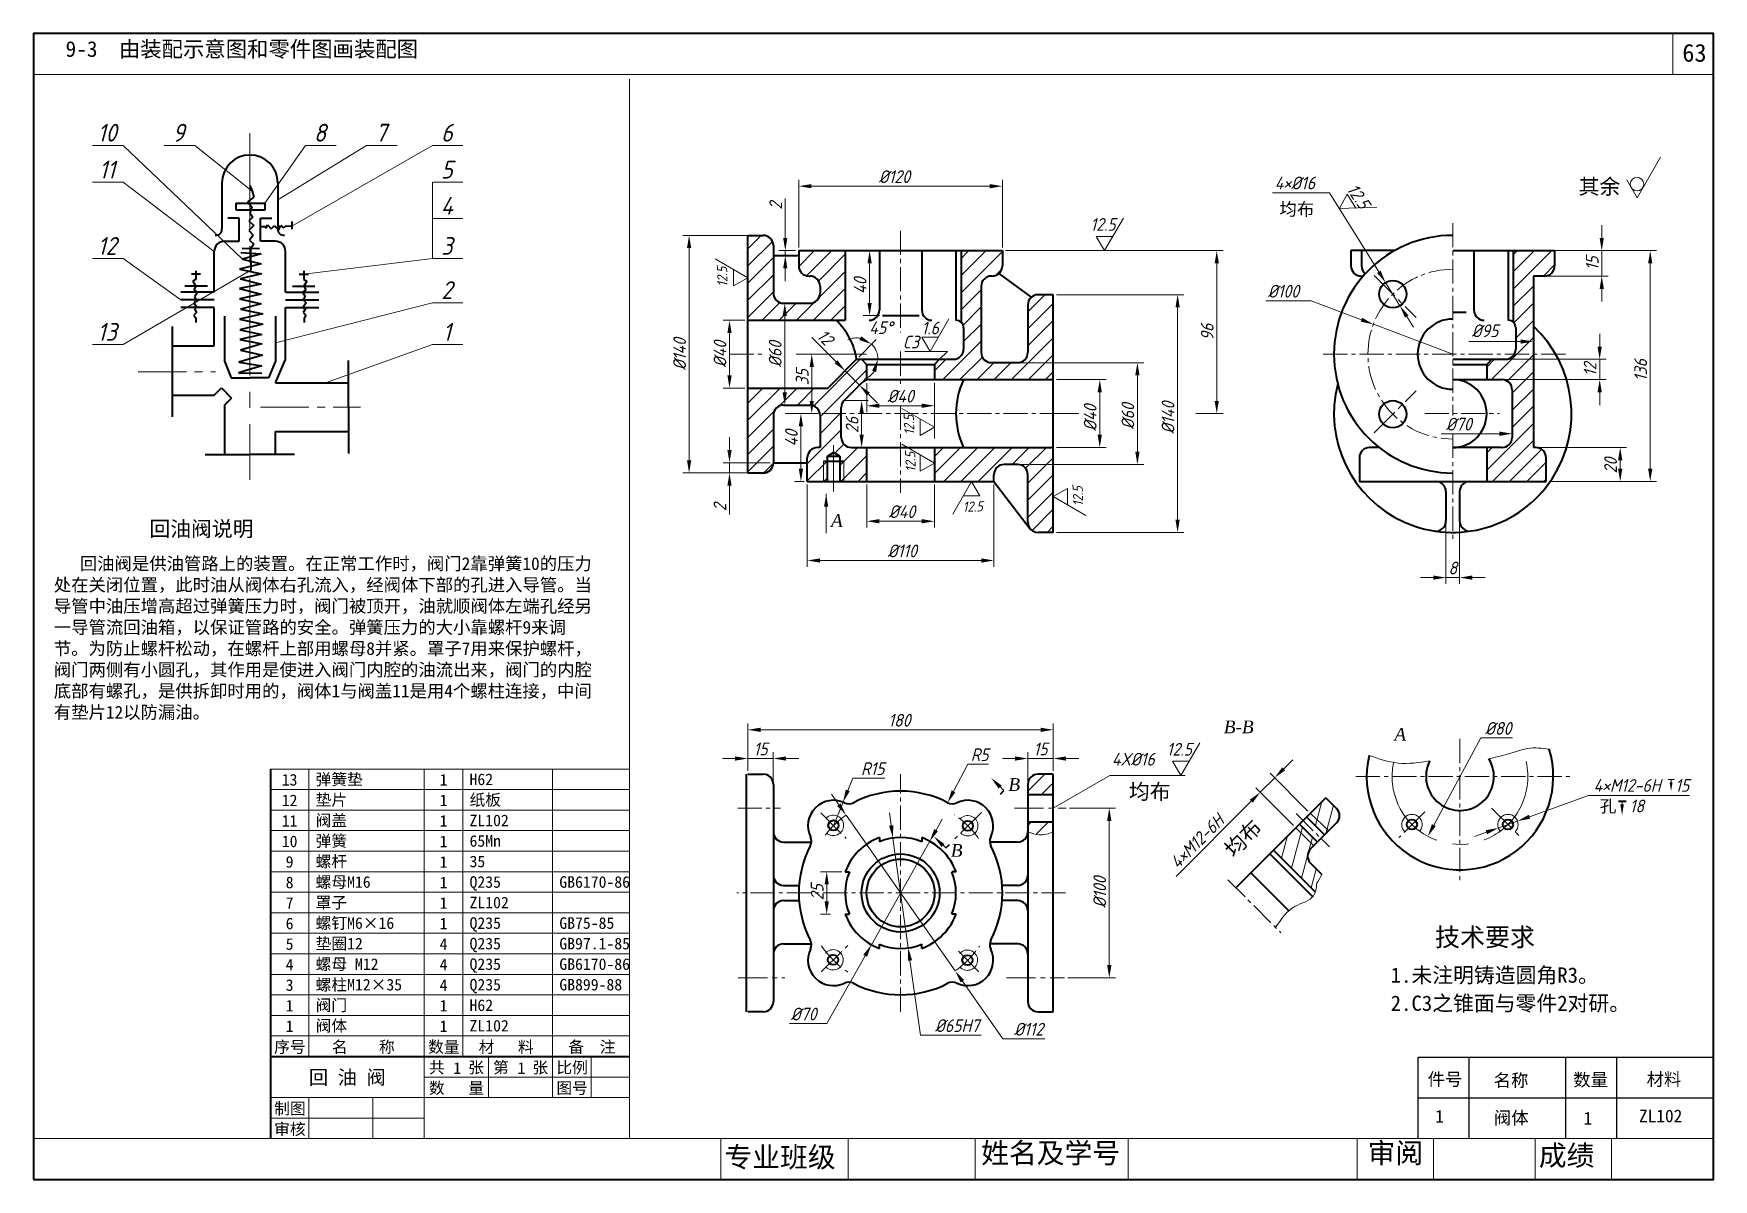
# Model space of a CAD drawing. Header units: millimetres. Extents: x 49 to 379, y 30 to 255.
import ezdxf
from ezdxf.enums import TextEntityAlignment as Align

# ---------------------------------------------------------------- set-up
doc = ezdxf.new("R2010")
doc.units = ezdxf.units.MM
doc.linetypes.add('CENTER2', pattern=[28.575, 19.05, -3.175, 3.175, -3.175])
doc.layers.get('0').update_dxf_attribs({"lineweight": 18})
for name, color, linetype, lineweight in [('中心线', 4, 'CENTER2', 18), ('文字', 7, 'Continuous', 18), ('粗', 1, 'Continuous', 40), ('粗线', 7, 'Continuous', 40), ('细', 84, 'Continuous', 18), ('细线', 7, 'Continuous', 18), ('结构线', 2, 'Continuous', 18)]:
    doc.layers.add(name, color=color, linetype=linetype, lineweight=lineweight)
doc.layers.add('边框', color=5, linetype='Continuous')
doc.styles.add('GCHZ', font='isocp.shx', dxfattribs={"oblique": 15, "bigfont": 'gbcbig.shx'})
doc.styles.get("Standard").update_dxf_attribs({"font": 'SIMFANG.TTF'})
doc.styles.add('数字', font='isocp.shx', dxfattribs={"oblique": 15, "height": 2.5})
doc.styles.add('数字2', font='isocp.shx', dxfattribs={"oblique": 15, "height": 3.5})
doc.dimstyles.new('Cai-68$0', dxfattribs={"dimscale": 0, "dimtxt": 2.5, "dimasz": 2.5, "dimexe": 1.25, "dimexo": 0.625, "dimtad": 1, "dimdec": 3, "dimlfac": 3, "dimdsep": 46, "dimtxsty": 'GCHZ', "dimcen": 0, "dimclrd": 256, "dimclre": 256, "dimclrt": 256, "dimaunit": 2, "dimazin": 2, "dimtfac": 1, "dimtdec": 3, "dimtmove": 0, "dimatfit": 3, "dimfxl": 0, "dimfrac": 2, "dimlwd": -1, "dimlwe": -1, "dimarcsym": 0})
doc.dimstyles.new('Cai-68$3', dxfattribs={"dimscale": 0, "dimtxt": 2.5, "dimasz": 2.5, "dimexe": 1.25, "dimexo": 0.625, "dimtad": 1, "dimtih": 1, "dimtoh": 1, "dimdec": 3, "dimlfac": 3, "dimdsep": 46, "dimtxsty": 'GCHZ', "dimcen": 0, "dimclrd": 256, "dimclre": 256, "dimclrt": 256, "dimadec": 0, "dimazin": 2, "dimtfac": 1, "dimtdec": 3, "dimtmove": 0, "dimatfit": 3, "dimfxl": 0, "dimlwd": -1, "dimlwe": -1, "dimarcsym": 0})
doc.dimstyles.new('Cai-68$4', dxfattribs={"dimscale": 0, "dimtxt": 2.5, "dimasz": 2.5, "dimexe": 1.25, "dimexo": 0.625, "dimtad": 1, "dimtih": 1, "dimtoh": 1, "dimdec": 3, "dimlfac": 3, "dimdsep": 46, "dimtxsty": 'GCHZ', "dimcen": 0, "dimclrd": 256, "dimclre": 256, "dimclrt": 256, "dimadec": 0, "dimazin": 2, "dimtfac": 1, "dimtdec": 3, "dimtmove": 0, "dimatfit": 3, "dimfxl": 0, "dimlwd": -1, "dimlwe": -1, "dimarcsym": 0})
doc.dimstyles.new('Cai-68$7', dxfattribs={"dimscale": 0, "dimtxt": 2.5, "dimasz": 2.5, "dimexe": 1.25, "dimexo": 0.625, "dimtad": 1, "dimdec": 3, "dimlfac": 3, "dimdsep": 46, "dimtxsty": 'GCHZ', "dimcen": 0, "dimclrd": 256, "dimclre": 256, "dimclrt": 256, "dimadec": 0, "dimazin": 2, "dimtfac": 1, "dimtdec": 3, "dimtmove": 0, "dimatfit": 3, "dimfxl": 0, "dimlwd": -1, "dimlwe": -1, "dimarcsym": 0})
pattern_1 = [(45, (-217, 52.2564), (-1.683798, 1.683798), [])]

msp = doc.modelspace()

# ---------------------------------------------------------------- texts
at = {"color": 0, "lineweight": 5, "char_height": 4, "attachment_point": 1}
for s, insert, width in [('{\\f仿宋_GB2312|b0|i0|c134|p49;专业班级}', (184.73541, 36.37882), 23.3701), ('{\\f仿宋_GB2312|b0|i0|c134|p49;姓名及学号}', (235.16444, 37.17766), 29.8443), ('{\\f仿宋_GB2312|b0|i0|c134|p49;审阅}', (311.06447, 37.17914), 13.7378)]:
    msp.add_mtext(s, dxfattribs=dict(at, insert=insert, width=width))
at = {"color": 0, "insert": (344.69849, 36.70585), "char_height": 4, "width": 13.2641, "attachment_point": 1}
msp.add_mtext('{\\f仿宋_GB2312|b0|i0|c134|p49;成绩}', dxfattribs=at)
at = {"layer": '文字', "color": 0}
for s, height, p in [('9-3  由装配示意图和零件图画装配图', 3.078, (55.28149, 250.43592)), ('其余', 3, (352.52665, 223.46354)), ('均布', 2.5, (293.74546, 219.29046)), ('回油阀说明', 3, (71.74619, 156.25773)), ('均布', 3, (264.16389, 104.65966)), ('孔', 2.4, (356.67496, 102.09557)), ('  技术要求', 3.6, (319.40751, 75.7759)), ('1.未注明铸造圆角R3。', 3, (315.59803, 68.62248)), ('2.C3之锥面与零件2对研。', 3, (315.59803, 63.09816))]:
    msp.add_text(s, height=height, dxfattribs=at).set_placement(p)
at = {"layer": '文字', "color": 0, "style": '数字2', "oblique": 15}
for s, p in [('10', (63.42682, 233.78868)), ('9', (77.47162, 233.78868)), ('8', (105.24562, 233.78868)), ('7', (117.23893, 233.78868)), ('6', (130.17909, 233.78868)), ('11', (63.42682, 226.53465)), ('5', (130.17909, 226.53465)), ('4', (130.17909, 219.43832)), ('12', (63.42682, 211.5535)), ('3', (130.17909, 211.5535)), ('2', (130.17909, 202.8802)), ('13', (63.42682, 194.68)), ('1', (130.17909, 194.68))]:
    msp.add_text(s, height=3.5, dxfattribs=at).set_placement(p, align=Align.CENTER)
at = {"layer": '文字', "color": 0}
msp.add_text('均布', height=3, rotation=45, dxfattribs=at).set_placement((284.739, 93.04307))
at = {"layer": '文字', "char_height": 2, "attachment_point": 1, "style": '数字'}
for s, insert, width, rotation in [('{\\H1.25x;12.5}', (308.92884, 225.8265), 4.4591872, 303.9279607), ('12.5', (183.35655, 205.23944), 5.535577, 91.8491665), ('12.5', (220.04722, 176.14008), 5.535577, 91.8491665), ('12.5', (220.32965, 168.85956), 5.535577, 91.8491665), ('12.5', (253.22237, 162.14184), 5.535577, 91.8491665), ('12.5', (231.47867, 163.05271), 5.535577, 1.8491665)]:
    msp.add_mtext(s, dxfattribs=dict(at, insert=insert, width=width, rotation=rotation))
at = {"layer": '文字', "attachment_point": 1, "style": '数字'}
for s, insert, char_height, width in [('{\\H1.25x;12.5}', (256.60745, 218.77567), 2, 4.4591872), ('{\\H1.25x;12.5}', (271.60684, 115.7169), 2, 4.4591872), ('4X%%c16', (260.83012, 113.75951), 2.5, 12.2954811), ('{\\H1.25x;18}', (362.54784, 104.57183), 2, 3.4680104)]:
    msp.add_mtext(s, dxfattribs=dict(at, insert=insert, char_height=char_height, width=width))
at = {"layer": '文字', "color": 0, "attachment_point": 5, "style": '数字'}
for s, insert, char_height in [('{\\H1.25x;45\\Fisocp.shx,gbcbig.shx|c134;°}', (215.4743, 197.2576), 2), ('{\\H1.25x;1.6}', (225.13332, 197.20116), 2), ('{\\H1.25x;C3}', (221.34879, 194.43569), 2), ('%%c95', (334.13304, 196.64362), 2.5)]:
    msp.add_mtext(s, dxfattribs=dict(at, insert=insert, char_height=char_height))
at = {"layer": '文字', "char_height": 2.5, "width": 11.4808923, "attachment_point": 1}
for s, insert in [('{\\fTimes New Roman|b0|i1|c0|p18;A}', (205.64266, 160.61342)), ('{\\fTimes New Roman|b0|i1|c0|p18;B-B\\fFangSong_GB2312|b0|i1|c134|p49;}', (282.80982, 120.1085)), ('{\\fTimes New Roman|b0|i1|c0|p18;A}', (316.31388, 118.64596)), ('{\\fTimes New Roman|b0|i1|c0|p18;B}', (240.49319, 108.80075)), ('{\\fTimes New Roman|b0|i1|c0|p18;B}', (229.17595, 95.85419))]:
    msp.add_mtext(s, dxfattribs=dict(at, insert=insert))
at = {"layer": '文字', "color": 0, "insert": (52.97364, 156.33734), "char_height": 2.5, "width": 105.8027254, "attachment_point": 1}
msp.add_mtext('             \\P   回油阀是供油管路上的装置。在正常工作时，阀门2靠弹簧10的压力处在关闭位置，此时油从阀体右孔流入，经阀体下部的孔进入导管。当导管中油压增高超过弹簧压力时，阀门被顶开，油就顺阀体左端孔经另一导管流回油箱，以保证管路的安全。弹簧压力的大小靠螺杆9来调节。为防止螺杆松动，在螺杆上部用螺母8并紧。罩子7用来保护螺杆，阀门两侧有小圆孔，其作用是使进入阀门内腔的油流出来，阀门的内腔底部有螺孔，是供拆卸时用的，阀体1与阀盖11是用4个螺柱连接，中间有垫片12以防漏油。', dxfattribs=at)
at = {"layer": '文字', "insert": (364.84586, 107.35854), "char_height": 2.5, "attachment_point": 5, "style": 'GCHZ'}
msp.add_mtext('4×M12-6H  15', dxfattribs=at)
at = {"layer": '细线', "color": 0, "insert": (372.89444, 252.98085), "char_height": 3.5, "width": 5.5322, "attachment_point": 1}
msp.add_mtext('{\\fSimSun|b0|i0|c134|p2;63}', dxfattribs=at)
at = {"layer": '结构线', "color": 0}
for s, p in [('件号', (322.86435, 48.40713)), ('名称', (335.84154, 48.20241)), ('数量', (351.47041, 48.30356)), ('材料', (365.87799, 48.40955)), ('1', (324.33127, 41.14065)), ('阀体', (335.88474, 40.83882)), ('1', (353.47925, 40.76336)), ('ZL102', (364.38911, 41.21282))]:
    msp.add_text(s, height=2.5, dxfattribs=at).set_placement(p)

# ---------------------------------------------------------------- blocks, each defined once
blk = doc.blocks.new('*D2')
at = {"layer": 'Defpoints', "color": 0}
for p in [(189.32, 198.71), (185.71, 185.38), (189.32, 185.38)]:
    blk.add_point(p, dxfattribs=at)
at = {"layer": '文字'}
for p, q in [((188.7, 198.71), (184.46, 198.71)), ((185.71, 196.21), (185.71, 187.88)), ((188.7, 185.38), (184.46, 185.38))]:
    blk.add_line(p, q, dxfattribs=at)
for points in [[(185.3, 196.21), (186.13, 196.21), (185.71, 198.71)], [(185.3, 187.88), (186.13, 187.88), (185.71, 185.38)]]:
    blk.add_solid(points, dxfattribs=at)
at = {"layer": '文字', "insert": (183.84, 192.05), "char_height": 2.5, "attachment_point": 5, "rotation": 90, "style": 'GCHZ'}
blk.add_mtext('%%C40', dxfattribs=at)
blk = doc.blocks.new('*D3')
at = {"layer": 'Defpoints', "color": 0}
for p in [(189.95, 215.38), (177.78, 168.72), (189.95, 168.72)]:
    blk.add_point(p, dxfattribs=at)
at = {"layer": '文字'}
for p, q in [((189.32, 215.38), (176.53, 215.38)), ((177.78, 212.88), (177.78, 171.22)), ((189.32, 168.72), (176.53, 168.72))]:
    blk.add_line(p, q, dxfattribs=at)
for points in [[(177.36, 212.88), (178.2, 212.88), (177.78, 215.38)], [(177.36, 171.22), (178.2, 171.22), (177.78, 168.72)]]:
    blk.add_solid(points, dxfattribs=at)
at = {"layer": '文字', "insert": (175.91, 192.05), "char_height": 2.5, "attachment_point": 5, "rotation": 90, "style": 'GCHZ'}
blk.add_mtext('%%c140', dxfattribs=at)
blk = doc.blocks.new('*D4')
at = {"layer": 'Defpoints', "color": 0}
for p in [(239.32, 225.04), (199.32, 212.38), (239.32, 212.38)]:
    blk.add_point(p, dxfattribs=at)
at = {"layer": '文字'}
for p, q in [((199.32, 213.01), (199.32, 226.29)), ((201.82, 225.04), (236.82, 225.04)), ((239.32, 213.01), (239.32, 226.29))]:
    blk.add_line(p, q, dxfattribs=at)
for points in [[(201.82, 225.45), (201.82, 224.62), (199.32, 225.04)], [(236.82, 225.45), (236.82, 224.62), (239.32, 225.04)]]:
    blk.add_solid(points, dxfattribs=at)
at = {"layer": '文字', "insert": (218.1, 226.91), "char_height": 2.5, "attachment_point": 5, "style": 'GCHZ'}
blk.add_mtext('%%C120', dxfattribs=at)
blk = doc.blocks.new('*D5')
at = {"layer": 'Defpoints', "color": 0}
for p in [(196.32, 202.05), (196.32, 182.05), (196.57, 182.05)]:
    blk.add_point(p, dxfattribs=at)
at = {"layer": '文字'}
for p, q in [((196.95, 202.05), (197.82, 202.05)), ((196.57, 199.55), (196.57, 184.55)), ((196.95, 182.05), (197.82, 182.05))]:
    blk.add_line(p, q, dxfattribs=at)
for points in [[(196.15, 199.55), (196.98, 199.55), (196.57, 202.05)], [(196.15, 184.55), (196.98, 184.55), (196.57, 182.05)]]:
    blk.add_solid(points, dxfattribs=at)
at = {"layer": '文字', "insert": (194.69, 192.05), "char_height": 2.5, "attachment_point": 5, "rotation": 90, "style": 'GCHZ'}
blk.add_mtext('%%C60', dxfattribs=at)
blk = doc.blocks.new('*D6')
at = {"layer": 'Defpoints', "color": 0}
for p in [(199.6, 192.05), (201.87, 192.05), (199.6, 180.38)]:
    blk.add_point(p, dxfattribs=at)
at = {"layer": '文字'}
for p, q in [((200.22, 192.05), (203.12, 192.05)), ((201.87, 182.88), (201.87, 189.55)), ((200.22, 180.38), (203.12, 180.38))]:
    blk.add_line(p, q, dxfattribs=at)
for points in [[(201.46, 189.55), (202.29, 189.55), (201.87, 192.05)], [(201.46, 182.88), (202.29, 182.88), (201.87, 180.38)]]:
    blk.add_solid(points, dxfattribs=at)
at = {"layer": '文字', "insert": (200, 187.52), "char_height": 2.5, "attachment_point": 5, "rotation": 90, "style": 'GCHZ'}
blk.add_mtext('35', dxfattribs=at)
blk = doc.blocks.new('*D7')
at = {"layer": 'Defpoints', "color": 0}
for p in [(196.68, 180.38), (199.74, 167.05), (200.99, 167.05)]:
    blk.add_point(p, dxfattribs=at)
at = {"layer": '文字'}
for p, q in [((197.3, 180.38), (200.99, 180.38)), ((199.74, 177.88), (199.74, 169.55)), ((200.37, 167.05), (198.49, 167.05))]:
    blk.add_line(p, q, dxfattribs=at)
for points in [[(199.32, 177.88), (200.16, 177.88), (199.74, 180.38)], [(199.32, 169.55), (200.16, 169.55), (199.74, 167.05)]]:
    blk.add_solid(points, dxfattribs=at)
at = {"layer": '文字', "insert": (197.87, 175.55), "char_height": 2.5, "attachment_point": 5, "rotation": 90, "style": 'GCHZ'}
blk.add_mtext('40', dxfattribs=at)
blk = doc.blocks.new('*D8')
at = {"layer": 'Defpoints', "color": 0}
for p in [(185.71, 168.72), (189.32, 168.72), (194.32, 170.72)]:
    blk.add_point(p, dxfattribs=at)
at = {"layer": '文字'}
for p, q in [((185.71, 173.22), (185.71, 175.72)), ((193.7, 170.72), (184.46, 170.72)), ((188.7, 168.72), (184.46, 168.72)), ((185.71, 170.72), (185.71, 168.72)), ((185.71, 166.22), (185.71, 160.57))]:
    blk.add_line(p, q, dxfattribs=at)
for points in [[(185.3, 173.22), (186.13, 173.22), (185.71, 170.72)], [(185.3, 166.22), (186.13, 166.22), (185.71, 168.72)]]:
    blk.add_solid(points, dxfattribs=at)
at = {"layer": '文字', "insert": (183.84, 161.98), "char_height": 2.5, "attachment_point": 5, "rotation": 90, "style": 'GCHZ'}
blk.add_mtext('2', dxfattribs=at)
blk = doc.blocks.new('*D9')
at = {"layer": 'Defpoints', "color": 0}
for p in [(212.66, 167.05), (225.99, 167.05), (225.99, 159.24)]:
    blk.add_point(p, dxfattribs=at)
at = {"layer": '文字'}
for p, q in [((212.66, 166.43), (212.66, 157.99)), ((225.99, 166.43), (225.99, 157.99)), ((215.16, 159.24), (223.49, 159.24))]:
    blk.add_line(p, q, dxfattribs=at)
for points in [[(215.16, 159.66), (215.16, 158.83), (212.66, 159.24)], [(223.49, 159.66), (223.49, 158.83), (225.99, 159.24)]]:
    blk.add_solid(points, dxfattribs=at)
at = {"layer": '文字', "insert": (219.6, 161.12), "char_height": 2.5, "attachment_point": 5, "style": 'GCHZ'}
blk.add_mtext('%%C40', dxfattribs=at)
blk = doc.blocks.new('*D10')
at = {"layer": 'Defpoints', "color": 0}
for p in [(200.99, 167.05), (237.66, 167.05), (237.66, 151.53)]:
    blk.add_point(p, dxfattribs=at)
at = {"layer": '文字'}
for p, q in [((200.99, 166.43), (200.99, 150.28)), ((237.66, 166.43), (237.66, 150.28)), ((203.49, 151.53), (235.16, 151.53))]:
    blk.add_line(p, q, dxfattribs=at)
for points in [[(203.49, 151.95), (203.49, 151.12), (200.99, 151.53)], [(235.16, 151.95), (235.16, 151.12), (237.66, 151.53)]]:
    blk.add_solid(points, dxfattribs=at)
at = {"layer": '文字', "insert": (219.65, 153.41), "char_height": 2.5, "attachment_point": 5, "style": 'GCHZ'}
blk.add_mtext('%%C110', dxfattribs=at)
blk = doc.blocks.new('*D12')
at = {"layer": 'Defpoints', "color": 0}
for p in [(207.66, 182.96), (209.66, 173.72), (211.67, 173.72)]:
    blk.add_point(p, dxfattribs=at)
at = {"layer": '文字'}
for p, q in [((208.28, 182.96), (212.92, 182.96)), ((211.67, 180.46), (211.67, 176.22)), ((210.28, 173.72), (212.92, 173.72))]:
    blk.add_line(p, q, dxfattribs=at)
for points in [[(211.25, 180.46), (212.09, 180.46), (211.67, 182.96)], [(211.25, 176.22), (212.09, 176.22), (211.67, 173.72)]]:
    blk.add_solid(points, dxfattribs=at)
at = {"layer": '文字', "insert": (209.8, 178.13), "char_height": 2.5, "attachment_point": 5, "rotation": 90, "style": 'GCHZ'}
blk.add_mtext('26', dxfattribs=at)
blk = doc.blocks.new('*D13')
at = {"layer": 'Defpoints', "color": 0}
for p in [(208.32, 188.69), (211.15, 185.87), (211.24, 185.96)]:
    blk.add_point(p, dxfattribs=at)
at = {"layer": '文字'}
for p, q in [((206.64, 190.56), (201.88, 195.32)), ((211.24, 185.96), (208.41, 188.79)), ((208.76, 189.14), (209.3, 189.67)), ((211.59, 186.31), (212.12, 186.84)), ((213.01, 184.19), (214.78, 182.42))]:
    blk.add_line(p, q, dxfattribs=at)
for points in [[(206.94, 190.85), (206.35, 190.26), (208.41, 188.79)], [(213.3, 184.49), (212.71, 183.9), (211.24, 185.96)]]:
    blk.add_solid(points, dxfattribs=at)
at = {"layer": '文字', "insert": (204.49, 195.36), "char_height": 2.5, "attachment_point": 5, "rotation": 315, "style": 'GCHZ'}
blk.add_mtext('12', dxfattribs=at)
blk = doc.blocks.new('*D14')
at = {"layer": 'Defpoints', "color": 0}
for p in [(212.66, 186.98), (225.99, 187.05), (225.99, 181.92)]:
    blk.add_point(p, dxfattribs=at)
at = {"layer": '文字'}
for p, q in [((212.66, 186.36), (212.66, 180.67)), ((225.99, 186.42), (225.99, 180.67)), ((215.16, 181.92), (223.49, 181.92))]:
    blk.add_line(p, q, dxfattribs=at)
for points in [[(215.16, 182.34), (215.16, 181.51), (212.66, 181.92)], [(223.49, 182.34), (223.49, 181.51), (225.99, 181.92)]]:
    blk.add_solid(points, dxfattribs=at)
at = {"layer": '文字', "insert": (219.32, 183.8), "char_height": 2.5, "attachment_point": 5, "style": 'GCHZ'}
blk.add_mtext('%%c40', dxfattribs=at)
blk = doc.blocks.new('*D16')
at = {"layer": 'Defpoints', "color": 0}
for p in [(249.32, 187.05), (249.32, 173.72), (258.45, 173.72)]:
    blk.add_point(p, dxfattribs=at)
at = {"layer": '文字'}
for p, q in [((249.95, 187.05), (259.7, 187.05)), ((258.45, 184.55), (258.45, 176.22)), ((249.95, 173.72), (259.7, 173.72))]:
    blk.add_line(p, q, dxfattribs=at)
for points in [[(258.03, 184.55), (258.86, 184.55), (258.45, 187.05)], [(258.03, 176.22), (258.86, 176.22), (258.45, 173.72)]]:
    blk.add_solid(points, dxfattribs=at)
at = {"layer": '文字', "insert": (256.57, 179.55), "char_height": 2.5, "attachment_point": 5, "rotation": 90, "style": 'GCHZ'}
blk.add_mtext('%%c40', dxfattribs=at)
blk = doc.blocks.new('*D17')
at = {"layer": 'Defpoints', "color": 0}
for p in [(242.32, 190.38), (242.32, 170.38), (265.84, 170.38)]:
    blk.add_point(p, dxfattribs=at)
at = {"layer": '文字'}
for p, q in [((242.95, 190.38), (267.09, 190.38)), ((265.84, 187.88), (265.84, 172.88)), ((242.95, 170.38), (267.09, 170.38))]:
    blk.add_line(p, q, dxfattribs=at)
for points in [[(265.43, 187.88), (266.26, 187.88), (265.84, 190.38)], [(265.43, 172.88), (266.26, 172.88), (265.84, 170.38)]]:
    blk.add_solid(points, dxfattribs=at)
at = {"layer": '文字', "insert": (263.97, 179.85), "char_height": 2.5, "attachment_point": 5, "rotation": 90, "style": 'GCHZ'}
blk.add_mtext('%%c60', dxfattribs=at)
blk = doc.blocks.new('*D18')
at = {"layer": 'Defpoints', "color": 0}
for p in [(249.32, 203.72), (249.32, 157.05), (273.74, 157.05)]:
    blk.add_point(p, dxfattribs=at)
at = {"layer": '文字'}
for p, q in [((249.95, 203.72), (274.99, 203.72)), ((273.74, 201.22), (273.74, 159.55)), ((249.95, 157.05), (274.99, 157.05))]:
    blk.add_line(p, q, dxfattribs=at)
for points in [[(273.32, 201.22), (274.16, 201.22), (273.74, 203.72)], [(273.32, 159.55), (274.16, 159.55), (273.74, 157.05)]]:
    blk.add_solid(points, dxfattribs=at)
at = {"layer": '文字', "insert": (271.86, 179.55), "char_height": 2.5, "attachment_point": 5, "rotation": 90, "style": 'GCHZ'}
blk.add_mtext('%%c140', dxfattribs=at)
blk = doc.blocks.new('*D19')
at = {"layer": 'Defpoints', "color": 0}
for p in [(212.36, 212.38), (213.23, 212.38), (215.78, 199.63)]:
    blk.add_point(p, dxfattribs=at)
at = {"layer": '文字'}
for p, q in [((212.99, 212.38), (214.48, 212.38)), ((213.23, 202.13), (213.23, 209.88)), ((215.16, 199.63), (211.98, 199.63))]:
    blk.add_line(p, q, dxfattribs=at)
for points in [[(212.82, 209.88), (213.65, 209.88), (213.23, 212.38)], [(212.82, 202.13), (213.65, 202.13), (213.23, 199.63)]]:
    blk.add_solid(points, dxfattribs=at)
at = {"layer": '文字', "insert": (211.36, 205.49), "char_height": 2.5, "attachment_point": 5, "rotation": 90, "style": 'GCHZ'}
blk.add_mtext('40', dxfattribs=at)
blk = doc.blocks.new('*D20')
at = {"layer": 'Defpoints', "color": 0}
for p in [(196.67, 211.38), (199.32, 212.38), (199.59, 211.38)]:
    blk.add_point(p, dxfattribs=at)
at = {"layer": '文字'}
for p, q in [((196.67, 214.88), (196.67, 222.62)), ((198.7, 212.38), (195.42, 212.38)), ((198.97, 211.38), (195.42, 211.38)), ((196.67, 211.38), (196.67, 212.38)), ((196.67, 208.88), (196.67, 206.38))]:
    blk.add_line(p, q, dxfattribs=at)
for points in [[(196.25, 214.88), (197.08, 214.88), (196.67, 212.38)], [(196.25, 208.88), (197.08, 208.88), (196.67, 211.38)]]:
    blk.add_solid(points, dxfattribs=at)
at = {"layer": '文字', "insert": (194.79, 221.2), "char_height": 2.5, "attachment_point": 5, "rotation": 90, "style": 'GCHZ'}
blk.add_mtext('2', dxfattribs=at)
blk = doc.blocks.new('*D21')
at = {"layer": 'Defpoints', "color": 0}
for p in [(239.32, 212.38), (276.67, 180.38), (281.43, 180.38)]:
    blk.add_point(p, dxfattribs=at)
at = {"layer": '文字'}
for p, q in [((239.95, 212.38), (282.68, 212.38)), ((281.43, 209.88), (281.43, 182.88)), ((277.3, 180.38), (282.68, 180.38))]:
    blk.add_line(p, q, dxfattribs=at)
for points in [[(281.02, 209.88), (281.85, 209.88), (281.43, 212.38)], [(281.02, 182.88), (281.85, 182.88), (281.43, 180.38)]]:
    blk.add_solid(points, dxfattribs=at)
at = {"layer": '文字', "insert": (279.56, 196.39), "char_height": 2.5, "attachment_point": 5, "rotation": 90, "style": 'GCHZ'}
blk.add_mtext('96', dxfattribs=at)
blk = doc.blocks.new('*D22')
at = {"layer": 'Defpoints', "color": 0}
for p in [(194.32, 112.65), (189.32, 109.57), (194.32, 107.57)]:
    blk.add_point(p, dxfattribs=at)
at = {"layer": '文字'}
for p, q in [((186.82, 112.65), (184.32, 112.65)), ((189.32, 110.2), (189.32, 113.9)), ((189.32, 112.65), (194.32, 112.65)), ((194.32, 108.2), (194.32, 113.9)), ((196.82, 112.65), (199.32, 112.65))]:
    blk.add_line(p, q, dxfattribs=at)
for points in [[(186.82, 113.06), (186.82, 112.23), (189.32, 112.65)], [(196.82, 113.06), (196.82, 112.23), (194.32, 112.65)]]:
    blk.add_solid(points, dxfattribs=at)
at = {"layer": '文字', "insert": (191.82, 114.52), "char_height": 2.5, "attachment_point": 5, "style": 'GCHZ'}
blk.add_mtext('15', dxfattribs=at)
blk = doc.blocks.new('*D23')
at = {"layer": 'Defpoints', "color": 0}
for p in [(249.32, 112.65), (249.32, 109.57), (244.32, 107.57)]:
    blk.add_point(p, dxfattribs=at)
at = {"layer": '文字'}
for p, q in [((241.82, 112.65), (239.32, 112.65)), ((244.32, 108.2), (244.32, 113.9)), ((244.32, 112.65), (249.32, 112.65)), ((249.32, 110.2), (249.32, 113.9)), ((251.82, 112.65), (254.32, 112.65))]:
    blk.add_line(p, q, dxfattribs=at)
for points in [[(241.82, 113.06), (241.82, 112.23), (244.32, 112.65)], [(251.82, 113.06), (251.82, 112.23), (249.32, 112.65)]]:
    blk.add_solid(points, dxfattribs=at)
at = {"layer": '文字', "insert": (246.82, 114.52), "char_height": 2.5, "attachment_point": 5, "style": 'GCHZ'}
blk.add_mtext('15', dxfattribs=at)
blk = doc.blocks.new('*D24')
at = {"layer": 'Defpoints', "color": 0}
for p in [(249.32, 118.29), (189.32, 109.57), (249.32, 109.57)]:
    blk.add_point(p, dxfattribs=at)
at = {"layer": '文字'}
for p, q in [((189.32, 110.2), (189.32, 119.54)), ((249.32, 110.2), (249.32, 119.54)), ((191.82, 118.29), (246.82, 118.29))]:
    blk.add_line(p, q, dxfattribs=at)
for points in [[(191.82, 118.7), (191.82, 117.87), (189.32, 118.29)], [(246.82, 118.7), (246.82, 117.87), (249.32, 118.29)]]:
    blk.add_solid(points, dxfattribs=at)
at = {"layer": '文字', "insert": (219.09, 120.16), "char_height": 2.5, "attachment_point": 5, "style": 'GCHZ'}
blk.add_mtext('180', dxfattribs=at)
blk = doc.blocks.new('*D25')
at = {"layer": 'Defpoints', "color": 0}
for p in [(208.01, 104.07), (206.12, 99.44)]:
    blk.add_point(p, dxfattribs=at)
at = {"layer": '文字'}
for p, q in [((209.92, 108.77), (208.95, 106.39)), ((216.22, 108.77), (209.92, 108.77)), ((206.12, 99.44), (208.01, 104.07))]:
    blk.add_line(p, q, dxfattribs=at)
blk.add_solid([(208.56, 106.54), (209.34, 106.23), (208.01, 104.07)], dxfattribs=at)
at = {"layer": '文字', "insert": (213.85, 110.65), "char_height": 2.5, "attachment_point": 5, "style": 'GCHZ'}
blk.add_mtext('R15', dxfattribs=at)
blk = doc.blocks.new('*D26')
at = {"layer": 'Defpoints', "color": 0}
for p in [(229.49, 105.75), (228.57, 103.98)]:
    blk.add_point(p, dxfattribs=at)
at = {"layer": '文字'}
for p, q in [((232.5, 111.51), (229.72, 106.19)), ((236.6, 111.51), (232.5, 111.51))]:
    blk.add_line(p, q, dxfattribs=at)
blk.add_solid([(229.35, 106.39), (230.09, 106), (228.57, 103.98)], dxfattribs=at)
at = {"layer": '文字', "insert": (234.86, 113.39), "char_height": 2.5, "attachment_point": 5, "style": 'GCHZ'}
blk.add_mtext('R5', dxfattribs=at)
blk = doc.blocks.new('*D27')
at = {"layer": 'Defpoints', "color": 0}
for p in [(208.43, 90.41), (204.81, 82.08), (206.19, 82.08)]:
    blk.add_point(p, dxfattribs=at)
at = {"layer": '文字'}
for p, q in [((207.8, 90.41), (203.56, 90.41)), ((204.81, 87.91), (204.81, 84.58)), ((205.57, 82.08), (203.56, 82.08))]:
    blk.add_line(p, q, dxfattribs=at)
for points in [[(204.39, 87.91), (205.22, 87.91), (204.81, 90.41)], [(204.39, 84.58), (205.22, 84.58), (204.81, 82.08)]]:
    blk.add_solid(points, dxfattribs=at)
at = {"layer": '文字', "insert": (202.93, 86.39), "char_height": 2.5, "attachment_point": 5, "rotation": 90, "style": 'GCHZ'}
blk.add_mtext('25', dxfattribs=at)
blk = doc.blocks.new('*D28')
at = {"layer": 'Defpoints', "color": 0}
for p in [(208.61, 101.53), (230.03, 70.95)]:
    blk.add_point(p, dxfattribs=at)
at = {"layer": '文字'}
for p, q in [((207.18, 103.58), (205.74, 105.62)), ((208.61, 101.53), (230.03, 70.95)), ((239.38, 57.61), (231.47, 68.91)), ((247.68, 57.61), (239.38, 57.61))]:
    blk.add_line(p, q, dxfattribs=at)
for points in [[(207.52, 103.82), (206.84, 103.34), (208.61, 101.53)], [(231.81, 69.15), (231.13, 68.67), (230.03, 70.95)]]:
    blk.add_solid(points, dxfattribs=at)
at = {"layer": '文字', "insert": (244.48, 59.49), "char_height": 2.5, "attachment_point": 5, "style": 'GCHZ'}
blk.add_mtext('%%c112', dxfattribs=at)
blk = doc.blocks.new('*D29')
at = {"layer": 'Defpoints', "color": 0}
for p in [(217.82, 97.02), (220.82, 75.47)]:
    blk.add_point(p, dxfattribs=at)
at = {"layer": '文字'}
for p, q in [((217.48, 99.49), (217.13, 101.97)), ((217.82, 97.02), (220.82, 75.47)), ((223.21, 58.31), (221.17, 72.99)), ((235.14, 58.31), (223.21, 58.31))]:
    blk.add_line(p, q, dxfattribs=at)
for points in [[(217.89, 99.55), (217.06, 99.44), (217.82, 97.02)], [(221.58, 73.05), (220.76, 72.93), (220.82, 75.47)]]:
    blk.add_solid(points, dxfattribs=at)
at = {"layer": '文字', "insert": (230.43, 60.19), "char_height": 2.5, "attachment_point": 5, "style": 'GCHZ'}
blk.add_mtext('%%c65H7', dxfattribs=at)
blk = doc.blocks.new('*D30')
at = {"layer": 'Defpoints', "color": 0}
for p in [(225.06, 96.4), (213.59, 76.08)]:
    blk.add_point(p, dxfattribs=at)
at = {"layer": '文字'}
for p, q in [((226.29, 98.58), (227.51, 100.76)), ((225.06, 96.4), (213.59, 76.08)), ((204.85, 60.6), (212.36, 73.9)), ((197.47, 60.6), (204.85, 60.6))]:
    blk.add_line(p, q, dxfattribs=at)
for points in [[(225.92, 98.78), (226.65, 98.37), (225.06, 96.4)], [(212, 74.11), (212.72, 73.7), (213.59, 76.08)]]:
    blk.add_solid(points, dxfattribs=at)
at = {"layer": '文字', "insert": (200.28, 62.47), "char_height": 2.5, "attachment_point": 5, "style": 'GCHZ'}
blk.add_mtext('%%c70', dxfattribs=at)
blk = doc.blocks.new('*D31')
at = {"layer": 'Defpoints', "color": 0}
for p in [(251.88, 102.91), (251.54, 69.58), (260.32, 69.58)]:
    blk.add_point(p, dxfattribs=at)
at = {"layer": '文字'}
for p, q in [((252.5, 102.91), (261.57, 102.91)), ((260.32, 100.41), (260.32, 72.08)), ((252.16, 69.58), (261.57, 69.58))]:
    blk.add_line(p, q, dxfattribs=at)
for points in [[(259.9, 100.41), (260.74, 100.41), (260.32, 102.91)], [(259.9, 72.08), (260.74, 72.08), (260.32, 69.58)]]:
    blk.add_solid(points, dxfattribs=at)
at = {"layer": '文字', "insert": (258.45, 86.39), "char_height": 2.5, "attachment_point": 5, "rotation": 90, "style": 'GCHZ'}
blk.add_mtext('%%c100', dxfattribs=at)
blk = doc.blocks.new('*D34')
at = {"layer": 'Defpoints', "color": 0}
for p in [(314.6, 206.1), (317.42, 201.57)]:
    blk.add_point(p, dxfattribs=at)
at = {"layer": '文字'}
for p, q in [((292.36, 223.73), (303.6, 223.73)), ((303.6, 223.73), (313.28, 208.22)), ((317.42, 201.57), (314.6, 206.1)), ((318.75, 199.45), (320.07, 197.33))]:
    blk.add_line(p, q, dxfattribs=at)
for points in [[(313.63, 208.44), (312.92, 208), (314.6, 206.1)], [(319.1, 199.67), (318.39, 199.23), (317.42, 201.57)]]:
    blk.add_solid(points, dxfattribs=at)
at = {"layer": '文字', "insert": (296.78, 225.67), "char_height": 2.5, "attachment_point": 5, "style": 'GCHZ'}
blk.add_mtext('4×%%c16', dxfattribs=at)
blk = doc.blocks.new('*D35')
at = {"layer": 'Defpoints', "color": 0}
for p in [(312.2, 197.92), (327.8, 192.05)]:
    blk.add_point(p, dxfattribs=at)
at = {"layer": '文字'}
for p, q in [((291.09, 202.53), (299.97, 202.53)), ((299.97, 202.53), (309.86, 198.81)), ((327.8, 192.05), (312.2, 197.92))]:
    blk.add_line(p, q, dxfattribs=at)
blk.add_solid([(310.01, 199.2), (309.71, 198.42), (312.2, 197.92)], dxfattribs=at)
at = {"layer": '文字', "insert": (294.53, 204.41), "char_height": 2.5, "attachment_point": 5, "style": 'GCHZ'}
blk.add_mtext('%%c100', dxfattribs=at)
blk = doc.blocks.new('*D36')
at = {"layer": 'Defpoints', "color": 0}
for p in [(338.18, 191.05), (337.46, 187.05), (356.66, 187.05)]:
    blk.add_point(p, dxfattribs=at)
at = {"layer": '文字'}
for p, q in [((356.66, 193.55), (356.66, 196.05)), ((338.8, 191.05), (357.91, 191.05)), ((356.66, 191.05), (356.66, 187.05)), ((338.09, 187.05), (357.91, 187.05)), ((356.66, 184.55), (356.66, 182.05))]:
    blk.add_line(p, q, dxfattribs=at)
for points in [[(356.24, 193.55), (357.08, 193.55), (356.66, 191.05)], [(356.24, 184.55), (357.08, 184.55), (356.66, 187.05)]]:
    blk.add_solid(points, dxfattribs=at)
at = {"layer": '文字', "insert": (354.78, 189.05), "char_height": 2.5, "attachment_point": 5, "rotation": 90, "style": 'GCHZ'}
blk.add_mtext('12', dxfattribs=at)
blk = doc.blocks.new('*D37')
at = {"layer": 'Defpoints', "color": 0}
for p in [(314.7, 178.62), (339.46, 178.62), (314.7, 176.43)]:
    blk.add_point(p, dxfattribs=at)
at = {"layer": '文字'}
for p, q in [((336.96, 176.43), (325.55, 176.43)), ((339.46, 177.99), (339.46, 175.18))]:
    blk.add_line(p, q, dxfattribs=at)
blk.add_solid([(336.96, 176.85), (336.96, 176.01), (339.46, 176.43)], dxfattribs=at)
at = {"layer": '文字', "insert": (328.99, 178.3), "char_height": 2.5, "attachment_point": 5, "style": 'GCHZ'}
blk.add_mtext('%%c70', dxfattribs=at)
blk = doc.blocks.new('*D38')
at = {"layer": 'Defpoints', "color": 0}
for p in [(343.63, 173.72), (346.13, 167.05), (360.69, 167.05)]:
    blk.add_point(p, dxfattribs=at)
at = {"layer": '文字'}
for p, q in [((344.25, 173.72), (361.94, 173.72)), ((360.69, 171.22), (360.69, 169.55)), ((346.75, 167.05), (361.94, 167.05))]:
    blk.add_line(p, q, dxfattribs=at)
for points in [[(360.27, 171.22), (361.11, 171.22), (360.69, 173.72)], [(360.27, 169.55), (361.11, 169.55), (360.69, 167.05)]]:
    blk.add_solid(points, dxfattribs=at)
at = {"layer": '文字', "insert": (358.81, 170.16), "char_height": 2.5, "attachment_point": 5, "rotation": 90, "style": 'GCHZ'}
blk.add_mtext('20', dxfattribs=at)
blk = doc.blocks.new('*D39')
at = {"layer": 'Defpoints', "color": 0}
for p in [(326.46, 159.31), (329.13, 159.31), (329.13, 148.17)]:
    blk.add_point(p, dxfattribs=at)
at = {"layer": '文字'}
for p, q in [((326.46, 158.69), (326.46, 146.92)), ((329.13, 158.69), (329.13, 146.92)), ((323.96, 148.17), (321.46, 148.17)), ((326.46, 148.17), (329.13, 148.17)), ((331.63, 148.17), (334.13, 148.17))]:
    blk.add_line(p, q, dxfattribs=at)
for points in [[(323.96, 148.59), (323.96, 147.76), (326.46, 148.17)], [(331.63, 148.59), (331.63, 147.76), (329.13, 148.17)]]:
    blk.add_solid(points, dxfattribs=at)
at = {"layer": '文字', "insert": (327.8, 150.05), "char_height": 2.5, "attachment_point": 5, "style": 'GCHZ'}
blk.add_mtext('8', dxfattribs=at)
blk = doc.blocks.new('*D40')
at = {"layer": 'Defpoints', "color": 0}
for p in [(329.21, 109.12), (322.89, 97.37)]:
    blk.add_point(p, dxfattribs=at)
at = {"layer": '文字'}
for p, q in [((333.28, 116.68), (324.08, 99.58)), ((339.54, 116.68), (333.28, 116.68))]:
    blk.add_line(p, q, dxfattribs=at)
blk.add_solid([(323.71, 99.77), (324.45, 99.38), (322.89, 97.37)], dxfattribs=at)
at = {"layer": '文字', "insert": (336.72, 118.56), "char_height": 2.5, "attachment_point": 5, "style": 'GCHZ'}
blk.add_mtext('%%c80', dxfattribs=at)
blk = doc.blocks.new('*D41')
at = {"layer": 'Defpoints', "color": 0}
for p in [(289.99, 106.04), (296.96, 99.07), (299.79, 101.9)]:
    blk.add_point(p, dxfattribs=at)
at = {"layer": '文字'}
for p, q in [((294.59, 110.64), (296.35, 112.4)), ((299.35, 102.34), (291.93, 109.75)), ((296.52, 99.51), (289.11, 106.92)), ((292.82, 108.87), (289.99, 106.04)), ((288.22, 104.27), (273.45, 89.5))]:
    blk.add_line(p, q, dxfattribs=at)
for points in [[(294.29, 110.93), (294.88, 110.34), (292.82, 108.87)], [(287.93, 104.57), (288.52, 103.98), (289.99, 106.04)]]:
    blk.add_solid(points, dxfattribs=at)
at = {"layer": '文字', "insert": (277.56, 96.36), "char_height": 2.5, "attachment_point": 5, "rotation": 45, "style": 'GCHZ'}
blk.add_mtext('4×M12-6H', dxfattribs=at)
blk = doc.blocks.new('不加工面')
at = {"layer": '文字'}
for p, q in [((0, 0), (4.62, 8)), ((-2.02, 3.5), (0, 0))]:
    blk.add_line(p, q, dxfattribs=at)
blk.add_circle((0, 2.67), 1.33, dxfattribs=at)
blk = doc.blocks.new('总标题栏')
at = {"layer": '文字'}
blk.add_line((-140, 40), (0, 40), dxfattribs=at)
at = {"layer": '文字', "linetype": 'Continuous'}
for p, q in [((-125, 32), (-125, 40)), ((-80, 40), (-80, 0)), ((-65, 32), (-65, 40)), ((-30, 40), (-30, 16)), ((-55, 32), (-55, 16)), ((-15, 32), (-15, 16)), ((0, 24), (-80, 24)), ((0, 16), (-140, 16)), ((-125, 16), (-125, 0)), ((-100, 16), (-100, 0)), ((-80, 8), (-140, 8))]:
    blk.add_line(p, q, dxfattribs=at)
at = {"layer": '边框'}
blk.add_line((-140, 40), (-140, 0), dxfattribs=at)
at = {"layer": '边框', "linetype": 'Continuous'}
blk.add_line((0, 32), (-140, 32), dxfattribs=at)
at = {"layer": '文字'}
for s, p in [('序号', (-138.52, 33.49)), ('名    称', (-116.05, 33.49)), ('数量', (-78.52, 33.49)), ('材   料', (-58.83, 33.49)), ('备  注', (-23.86, 33.49)), ('共   张', (-78.2, 25.49)), ('第   张', (-53.2, 25.49)), ('比例', (-28.52, 25.49)), ('数   量', (-78.2, 17.49)), ('图号', (-28.52, 17.49)), ('制图', (-138.52, 9.49)), ('审核', (-138.52, 1.49))]:
    blk.add_text(s, height=4.5, dxfattribs=at).set_placement(p)
for tag, height, p in [('名称', 5.5, (-110, 24)), ('22', 4.5, (-67.16, 27.45)), ('22', 4.5, (-42.16, 27.45)), ('1:1', 4.5, (-7.47, 27.45)), ('22', 4.5, (-42.16, 19.45)), ('22', 4.5, (-7.47, 19.45)), ('校名', 5.5, (-39.9, 8.17))]:
    blk.add_attdef(tag, text='', height=height, dxfattribs=at).set_placement(p, align=Align.MIDDLE)
blk = doc.blocks.new('明细栏')
at = {"layer": '文字', "linetype": 'Continuous'}
for p, q in [((0, 8), (-140, 8)), ((-125, 0), (-125, 8)), ((-80, 0), (-80, 8)), ((-65, 0), (-65, 8)), ((-30, 0), (-30, 8))]:
    blk.add_line(p, q, dxfattribs=at)
at = {"layer": '边框'}
blk.add_line((-140, 0), (-140, 8), dxfattribs=at)
at = {"layer": '文字'}
for tag, p in [('名称', (-122.37, 4)), ('HT200', (-62.37, 4)), ('GB', (-27.37, 4))]:
    blk.add_attdef(tag, text='', height=4.5, dxfattribs=at).set_placement(p, align=Align.MIDDLE_LEFT)
for p in [(-132.5, 3.8), (-72.5, 3.8)]:
    blk.add_attdef('22', text='', height=4.5, dxfattribs=at).set_placement(p, align=Align.MIDDLE)
blk = doc.blocks.new('*D46')
at = {"layer": 'Defpoints', "color": 0}
for p in [(338.68, 212.38), (343.63, 207.38), (357.06, 207.38)]:
    blk.add_point(p, dxfattribs=at)
at = {"layer": '文字'}
for p, q in [((357.06, 214.88), (357.06, 217.38)), ((339.3, 212.38), (358.31, 212.38)), ((357.06, 212.38), (357.06, 207.38)), ((344.25, 207.38), (358.31, 207.38)), ((357.06, 204.88), (357.06, 202.38))]:
    blk.add_line(p, q, dxfattribs=at)
for points in [[(356.65, 214.88), (357.48, 214.88), (357.06, 212.38)], [(356.65, 204.88), (357.48, 204.88), (357.06, 207.38)]]:
    blk.add_solid(points, dxfattribs=at)
at = {"layer": '文字', "insert": (355.19, 209.88), "char_height": 2.5, "attachment_point": 5, "rotation": 90, "style": 'GCHZ'}
blk.add_mtext('15', dxfattribs=at)
blk = doc.blocks.new('*D47')
at = {"layer": 'Defpoints', "color": 0}
for p in [(357.06, 212.38), (360.69, 167.05), (366.59, 167.05)]:
    blk.add_point(p, dxfattribs=at)
at = {"layer": '文字'}
for p, q in [((357.69, 212.38), (367.84, 212.38)), ((366.59, 209.88), (366.59, 169.55)), ((361.31, 167.05), (367.84, 167.05))]:
    blk.add_line(p, q, dxfattribs=at)
for points in [[(366.17, 209.88), (367, 209.88), (366.59, 212.38)], [(366.17, 169.55), (367, 169.55), (366.59, 167.05)]]:
    blk.add_solid(points, dxfattribs=at)
at = {"layer": '文字', "insert": (364.71, 188.91), "char_height": 2.5, "attachment_point": 5, "rotation": 90, "style": 'GCHZ'}
blk.add_mtext('136', dxfattribs=at)

# ---------------------------------------------------------------- dimensions: what is measured, and where the dimension line sits
at = {"layer": '文字', "color": 0}
for base, p1, p2, text, override, picture, middle in [((239.32318, 225.03771), (199.32318, 212.38251), (239.32318, 212.38251), '%%C120', {"dimscale": 1}, '*D4', (218.09668, 225.03771)), ((225.98918, 181.92232), (212.65718, 186.98489), (225.98918, 187.04851), '%%c40', {"dimscale": 1}, '*D14', (219.32318, 181.92232)), ((314.70197, 176.42998), (339.46197, 178.61735), (314.70197, 178.61735), '%%c70', {"dimscale": 1, "dimse2": 1, "dimsd2": 1}, '*D37', (328.99424, 176.42998)), ((237.65618, 151.53263), (200.99018, 167.05051), (237.65618, 167.05051), '%%C110', {"dimscale": 1}, '*D10', (219.65172, 151.53263)), ((225.98918, 159.24341), (212.65718, 167.05051), (225.98918, 167.05051), '%%C40', {"dimscale": 1}, '*D9', (219.59593, 159.24341)), ((329.12837, 148.17397), (326.46237, 159.31148), (329.12837, 159.31148), '8', {"dimscale": 1}, '*D39', (327.79537, 148.17397))]:
    dim = msp.add_linear_dim(base=base, p1=p1, p2=p2, text=text, dimstyle='Cai-68$0', override=override, dxfattribs=at)
    dim.commit()
    dim.dimension.update_dxf_attribs({"geometry": picture, "text_midpoint": middle, "dimtype": 160})
for p1, p2, text, picture, middle in [((317.42167, 201.57181), (314.59894, 206.09534), '4×%%c16', '*D34', (296.7795, 223.72737)), ((208.61263, 101.52845), (230.03374, 70.95372), '%%c112', '*D28', (244.48257, 57.60988)), ((225.05673, 96.40091), (213.58964, 76.08126), '%%c70', '*D30', (200.28296, 60.59502)), ((217.82186, 97.01701), (220.8245, 75.46517), '%%c65H7', '*D29', (230.42837, 58.31378))]:
    dim = msp.add_diameter_dim_2p(p1=p1, p2=p2, text=text, dimstyle='Cai-68$3', override={"dimscale": 1}, dxfattribs=at)
    dim.commit()
    dim.dimension.update_dxf_attribs({"geometry": picture, "text_midpoint": middle, "dimtype": 163})
for base, p1, p2, angle, text, picture, middle, dimtype in [((196.66576, 211.38251), (199.32318, 212.38251), (199.59113, 211.38251), 90, '2', '*D20', (196.66576, 221.20086), 160), ((177.78117, 168.71551), (189.94818, 215.38151), (189.94818, 168.71551), 90, '%%c140', '*D3', (177.78117, 192.04851), 160), ((213.23465, 212.38251), (215.78075, 199.62923), (212.36352, 212.38251), 90, '40', '*D19', (213.23465, 205.48507), 160), ((366.5853, 167.05051), (357.06437, 212.38251), (360.6885, 167.05051), 90, '136', '*D47', (366.5853, 188.90556), 160), ((196.565, 182.04851), (196.32318, 202.04851), (196.32318, 182.04851), 90, '%%C60', '*D5', (196.565, 192.04851), 160), ((273.73897, 157.04951), (249.32318, 203.71551), (249.32318, 157.04951), 90, '%%c140', '*D18', (273.73897, 179.55338), 160), ((185.71186, 185.38251), (189.32318, 198.71451), (189.32318, 185.38251), 90, '%%C40', '*D2', (185.71186, 192.04851), 160), ((201.87211, 192.04851), (199.59763, 180.38251), (199.59763, 192.04851), 90, '35', '*D6', (201.87211, 187.52163), 160), ((265.84265, 170.38251), (242.32318, 190.38251), (242.32318, 170.38251), 90, '%%c60', '*D17', (265.84265, 179.85304), 160), ((258.4461, 173.71651), (249.32318, 187.04851), (249.32318, 173.71651), 90, '%%c40', '*D16', (258.4461, 179.55338), 160), ((211.67132, 173.71651), (207.65718, 182.96229), (209.65718, 173.71651), 90, '26', '*D12', (211.67132, 178.12629), 160), ((199.74018, 167.05051), (196.67671, 180.38251), (200.99018, 167.05051), 90, '40', '*D7', (199.74018, 175.54998), 160), ((185.71186, 168.71551), (194.32318, 170.71551), (189.32318, 168.71551), 90, '2', '*D8', (185.71186, 161.98286), 160), ((360.6885, 167.05051), (343.62877, 173.71651), (346.12837, 167.05051), 90, '20', '*D38', (360.6885, 170.16313), 160), ((289.98914, 106.03916), (299.78975, 101.8954), (296.96133, 99.06697), 225, '4×M12-6H', '*D41', (278.93909, 94.9891), 161), ((260.32081, 69.57509), (251.87881, 102.90709), (251.53969, 69.57509), 90, '%%c100', '*D31', (260.32081, 86.38789), 160), ((204.80517, 82.07509), (208.42639, 90.40709), (206.19384, 82.07509), 90, '25', '*D27', (204.80517, 86.39322), 160)]:
    dim = msp.add_linear_dim(base=base, p1=p1, p2=p2, angle=angle, text=text, dimstyle='Cai-68$0', override={"dimscale": 1}, dxfattribs=at)
    dim.commit()
    dim.dimension.update_dxf_attribs({"geometry": picture, "text_midpoint": middle, "dimtype": dimtype})
for base, p1, p2, angle, picture, middle, dimtype in [((357.06437, 207.38251), (338.67537, 212.38251), (343.62877, 207.38251), 90, '*D46', (357.06437, 209.88251), 160), ((281.43258, 180.38251), (239.32318, 212.38251), (276.67369, 180.38251), 90, '*D21', (281.43258, 196.39047), 160), ((211.24055, 185.95987), (208.31865, 188.69483), (211.14708, 185.8664), 315, '*D13', (203.16178, 194.03865), 161), ((356.65915, 187.04851), (338.17537, 191.04851), (337.46197, 187.04851), 90, '*D36', (356.65915, 189.04851), 160)]:
    dim = msp.add_linear_dim(base=base, p1=p1, p2=p2, angle=angle, dimstyle='Cai-68$0', override={"dimscale": 1}, dxfattribs=at)
    dim.commit()
    dim.dimension.update_dxf_attribs({"geometry": picture, "text_midpoint": middle, "dimtype": dimtype})
for center, mpoint, text, override, picture, middle in [((327.79537, 192.04851), (312.19903, 197.9247), '%%c100', {"dimscale": 1}, '*D35', (294.52618, 202.53279)), ((329.21063, 109.11561), (322.89458, 97.37353), '%%c80', {"dimscale": 1, "dimtmove": 1}, '*D40', (333.28008, 116.68108)), ((229.49177, 105.75005), (228.56736, 103.97651), 'R5', {"dimscale": 1, "dimtmove": 1}, '*D26', (232.49613, 111.51407))]:
    dim = msp.add_radius_dim(center=center, mpoint=mpoint, text=text, dimstyle='Cai-68$4', override=override, dxfattribs=at)
    dim.commit()
    dim.dimension.update_dxf_attribs({"geometry": picture, "text_midpoint": middle, "dimtype": 164})
for base, p1, p2, picture, middle in [((249.32318, 118.28575), (189.32318, 109.57409), (249.32318, 109.57409), '*D24', (219.08751, 118.28575)), ((194.32318, 112.64729), (189.32318, 109.57409), (194.32318, 107.57409), '*D22', (191.82318, 112.64729)), ((249.32318, 112.64729), (244.32318, 107.57409), (249.32318, 109.57409), '*D23', (246.82318, 112.64729))]:
    dim = msp.add_linear_dim(base=base, p1=p1, p2=p2, dimstyle='Cai-68$0', override={"dimscale": 1}, dxfattribs=at)
    dim.commit()
    dim.dimension.update_dxf_attribs({"geometry": picture, "text_midpoint": middle, "dimtype": 160})
dim = msp.add_radius_dim(center=(206.12433, 99.43994), mpoint=(208.00774, 104.07165), dimstyle='Cai-68$4', override={"dimscale": 1}, dxfattribs=at)
dim.commit()
dim.dimension.update_dxf_attribs({"geometry": '*D25', "text_midpoint": (213.85312, 108.77085), "dimtype": 164})

# ---------------------------------------------------------------- hatches: boundary and pattern name
at = {"layer": '文字'}
h = msp.add_hatch(dxfattribs=at)
h.set_pattern_fill('ANSI31', color=0, scale=0.75, style=0)
h.set_pattern_definition(pattern_1)
h.paths.add_polyline_path([(194.32318, 213.38151, 0.414213562), (192.32318, 215.38151), (189.32318, 215.38151), (189.32318, 198.71451), (208.44318, 198.71451), (208.44318, 212.38251), (199.32318, 212.38251), (199.32318, 209.38251, 0.414213562), (201.32318, 207.38251), (201.48988, 207.38251, -0.414213562), (203.48988, 205.38251), (203.48988, 204.04851, -0.414213562), (201.48988, 202.04851), (196.32318, 202.04851, -0.414213562), (194.32318, 204.04851)])
h.paths.add_polyline_path([(189.32318, 168.71551), (192.32318, 168.71551, 0.414213562), (194.32318, 170.71551), (194.32318, 180.04851, -0.414213562), (196.32318, 182.04851), (201.48988, 182.04851, -0.365881547), (203.4618, 180.38251), (207.65718, 180.38251), (207.65718, 181.54808, -0.198912367), (208.24297, 182.96229), (211.7434, 186.46272, -0.133916363), (212.65718, 186.98489), (212.65718, 190.04851), (211.65718, 191.04851), (210.67233, 191.04851), (205.00633, 185.38251), (189.32318, 185.38251)])
h.paths.add_polyline_path([(231.20318, 198.33254, -0.213421765), (231.70318, 197.21451), (231.70318, 193.04851, -0.414213562), (229.70318, 191.04851), (226.98918, 191.04851), (225.98918, 190.04851), (225.98918, 187.04851), (249.32318, 187.04851), (249.32318, 203.71551), (246.32318, 203.71551, 0.414213562), (244.32318, 201.71551), (244.32318, 192.38251, -0.414213562), (242.32318, 190.38251), (237.15648, 190.38251, -0.414213562), (235.15648, 192.38251), (235.15648, 205.38251, -0.414213562), (237.15648, 207.38251), (237.32318, 207.38251, 0.414213562), (239.32318, 209.38251), (239.32318, 212.38251), (231.20318, 212.38251)])
h.paths.add_polyline_path([(225.98918, 173.71651), (225.98918, 167.05051), (237.65618, 167.05051), (237.65618, 168.38251, -0.414213562), (239.65618, 170.38251), (242.32318, 170.38251, -0.414213562), (244.32318, 168.38251), (244.32318, 159.04951, 0.414213562), (246.32318, 157.04951), (249.32318, 157.04951), (249.32318, 173.71651)])
h.paths.add_polyline_path([(208.16256, 167.05051), (212.65718, 167.05051), (212.65718, 173.71651), (209.65718, 173.71651, -0.414213562), (207.65718, 175.71651), (207.65718, 180.38251), (203.4618, 180.38251, -0.041971157), (203.48988, 180.04851), (203.48988, 173.71651), (202.99018, 173.71651, 0.414213562), (200.99018, 171.71651), (200.99018, 167.05051), (204.16256, 167.05051), (204.16256, 171.05051), (204.96256, 171.05051), (204.96256, 172.05051), (206.16256, 172.74333), (207.36256, 172.05051), (207.36256, 171.05051), (208.16256, 171.05051)])
h.paths.add_polyline_path([(204.16256, 167.05051), (204.96256, 167.05051), (204.96256, 171.05051), (204.16256, 171.05051)], flags=16)
h.paths.add_polyline_path([(207.36256, 167.05051), (208.16256, 167.05051), (208.16256, 171.05051), (207.36256, 171.05051)], flags=17)
h = msp.add_hatch(dxfattribs=at)
h.set_pattern_fill('ANSI31', color=0, scale=0.75, style=0)
h.set_pattern_definition(pattern_1)
h.paths.add_polyline_path([(343.62877, 207.38251), (345.79537, 207.38251, 0.414213562), (347.79537, 209.38251), (347.79537, 212.38251), (339.67537, 212.38251), (339.67537, 198.33254, -0.213421765), (340.17537, 197.21451), (340.17537, 193.04851, -0.131652498), (339.90742, 192.04851), (343.62877, 192.04851)])
h.paths.add_polyline_path([(343.62877, 192.04851), (339.90742, 192.04851, -0.267949192), (338.17537, 191.04851), (335.46137, 191.04851), (334.46137, 190.04851), (334.46137, 187.04851), (337.46197, 187.04851, -0.414213562), (339.46197, 185.04851), (339.46197, 175.71651, -0.414213562), (337.46197, 173.71651), (334.46137, 173.71651), (334.46137, 167.05051), (346.12837, 167.05051), (346.12837, 171.71651, 0.414213562), (344.12837, 173.71651), (343.62877, 173.71651)])
h.paths.add_polyline_path([(351.65915, 186.77342), (351.65915, 191.32359), (356.90915, 191.32359), (356.90915, 186.77342)], flags=9)
h = msp.add_hatch(dxfattribs=at)
h.set_pattern_fill('ANSI31', color=0, scale=0.75, style=0)
h.set_pattern_definition([(45, (-217, 25.4716), (-1.683798, 1.683798), [])])
h.paths.add_polyline_path([(244.32318, 107.57409), (244.32318, 105.57309), (249.32318, 105.57309), (249.32318, 109.57409), (246.32318, 109.57409, 0.414213562)])
edge = h.paths.add_edge_path()
edge.add_spline(control_points=[(244.32318, 98.24109), (245.065, 97.96206), (246.71338, 97.34203), (248.39715, 97.90141), (249.32318, 98.20906)], knot_values=[0, 0, 0, 0, 2.311374922, 5.136086537, 5.136086537, 5.136086537, 5.136086537], degree=3, periodic=0)
edge.add_line((249.32318, 98.20906), (249.32318, 100.24109))
edge.add_line((249.32318, 100.24109), (244.32318, 100.24109))
edge.add_line((244.32318, 100.24109), (244.32318, 98.24109))
h = msp.add_hatch(dxfattribs=at)
h.set_pattern_fill('ANSI31', color=0, scale=0.75, angle=30, style=0)
h.set_pattern_definition([(75, (-217, 25.4716), (-2.300111, 0.616313), [])])
h.paths.add_polyline_path([(299.78975, 101.8954), (303.44366, 98.47824), (304.97567, 100.01026, 0.414213562), (304.97567, 102.83868), (302.85435, 104.96)])
h.paths.add_polyline_path([(302.61818, 97.65276), (303.44366, 98.47824), (299.78975, 101.8954), (299.08265, 101.1883)])
h.paths.add_polyline_path([(300.49686, 95.53144), (301.20397, 96.23855), (297.66843, 99.77408), (296.96133, 99.06697)])
edge = h.paths.add_edge_path()
edge.add_line((299.86775, 94.90234), (300.49686, 95.53144))
edge.add_line((300.49686, 95.53144), (296.96133, 99.06697))
edge.add_line((296.96133, 99.06697), (292.56383, 94.66948))
edge.add_line((292.56383, 94.66948), (300.79129, 86.44201))
edge.add_spline(control_points=[(300.79129, 86.44201), (300.95715, 86.96456), (301.02801, 87.56279), (301.09887, 88.16101)], knot_values=[0, 0, 0, 0, 1.675632757, 1.675632757, 1.675632757, 1.675632757], degree=3, periodic=0)
edge.add_spline(control_points=[(301.09887, 88.16101), (301.42607, 88.72774), (301.75327, 89.29447), (302.08047, 89.86119)], knot_values=[0, 0, 0, 0, 1.963205447, 1.963205447, 1.963205447, 1.963205447], degree=3, periodic=0)
edge.add_line((302.08047, 89.86119), (299.86775, 92.07391))
edge.add_arc((301.28197, 93.48812), 2, 135, 225, ccw=False)

# ---------------------------------------------------------------- linework, layer by layer
at = {"layer": '中心线', "color": 0}
for p, q in [((91.49016, 235.47301), (91.49016, 167.35475)), ((198.78697, 192.04851), (212.65718, 192.04851)), ((206.16256, 174.1956), (206.16256, 165.05407))]:
    msp.add_line(p, q, dxfattribs=at)
at = {"layer": '中心线', "color": 0, "ltscale": 0.25}
for p, q in [((327.79537, 217.80791), (327.79537, 180.03868)), ((219.32318, 216.29741), (219.32318, 196.2813)), ((185.71186, 192.04851), (192.68654, 192.04851)), ((219.32318, 192.57131), (219.32318, 185.81755)), ((302.32414, 192.04851), (350.28554, 192.04851)), ((219.32318, 181.92232), (219.32318, 164.78956)), ((196.67671, 180.38251), (251.01295, 180.38251)), ((322.27993, 180.38251), (336.96283, 180.38251)), ((327.79537, 176.42998), (327.79537, 155.55123)), ((329.21063, 116.52239), (329.21063, 88.50591)), ((219.32318, 62.90809), (219.32318, 109.57409)), ((308.73922, 109.11561), (351.43746, 109.11561)), ((187.31841, 102.90709), (195.69809, 102.90709)), ((297.02384, 101.83289), (303.56201, 95.29472)), ((251.74846, 86.24109), (187.17241, 86.24109)), ((283.63549, 88.82352), (294.0252, 78.43381))]:
    msp.add_line(p, q, dxfattribs=at)
at = {"layer": '中心线', "color": 0, "ltscale": 0.3}
for p, q in [((312.36362, 207.48026), (320.59078, 199.2531)), ((312.36362, 176.61676), (320.59078, 184.84392)), ((241.70524, 102.90709), (251.87881, 102.90709)), ((335.40769, 102.91854), (341.17932, 97.14691)), ((203.66933, 102.01335), (208.64264, 96.95616)), ((235.24784, 102.0448), (229.95913, 96.84381)), ((322.28065, 102.18563), (317.2203, 97.12528)), ((203.69852, 70.73238), (208.95018, 75.89695)), ((234.68136, 70.76948), (230.02597, 75.50338)), ((187.43242, 69.57509), (196.60241, 69.57509)), ((240.12268, 69.57509), (251.53969, 69.57509))]:
    msp.add_line(p, q, dxfattribs=at)
at = {"layer": '中心线', "color": 0, "ltscale": 0.5}
for p, q in [((69.51276, 188.59522), (84.71177, 188.59522)), ((93.56875, 181.66267), (113.23151, 181.66267))]:
    msp.add_line(p, q, dxfattribs=at)
at = {"layer": '中心线', "color": 0, "ltscale": 0.25}
msp.add_arc((327.79537, 192.04851), 16.6666, 90, 270, dxfattribs=at)
at = {"layer": '中心线', "color": 0}
msp.add_arc((329.21063, 109.11561), 13.333, 168.1237408, 23.2707216, dxfattribs=at)
at = {"layer": '中心线', "color": 0, "ltscale": 0.3}
for start, end in [(124.8717111, 144.6722578), (34.8145154, 55.4569059), (213.7817821, 236.3585759), (304.8717111, 326.0087551)]:
    msp.add_arc((219.32318, 86.24109), 18.666, start, end, dxfattribs=at)
at = {"layer": '文字', "color": 0}
for p, q in [((74, 247), (379, 247)), ((166.07517, 38), (166.07517, 246.06088)), ((60.59788, 233.05615), (66.59788, 233.05615)), ((66.59788, 233.05615), (90.05392, 210.72587)), ((74.64269, 233.05615), (80.64269, 233.05615)), ((80.64269, 233.05615), (91.96395, 224.04614)), ((102.41668, 233.05615), (94.43465, 221.73148)), ((114.41, 233.05615), (96.99016, 222.33281)), ((127.35015, 233.05615), (99.72005, 217.21403)), ((102.41668, 233.05615), (108.41668, 233.05615)), ((114.41, 233.05615), (120.41, 233.05615)), ((127.35015, 233.05615), (133.35015, 233.05615)), ((60.59788, 225.80212), (66.59788, 225.80212)), ((66.59788, 225.80212), (84.49016, 212.2315)), ((127.35015, 225.80212), (133.35015, 225.80212)), ((127.35015, 210.82098), (127.35015, 225.80212)), ((127.35015, 218.70579), (133.35015, 218.70579)), ((60.59788, 210.82098), (66.59788, 210.82098)), ((66.59788, 210.82098), (77.92578, 202.70661)), ((66.59788, 193.94747), (91.66745, 208.55646)), ((127.35015, 210.82098), (102.11495, 207.73597)), ((127.35015, 210.82098), (133.35015, 210.82098)), ((127.35015, 202.14768), (96.49016, 194.26286)), ((127.35015, 202.14768), (133.35015, 202.14768)), ((211.11427, 191.49045), (214.52444, 194.90062)), ((343.62877, 195.4338), (343.62877, 193.27763)), ((60.59788, 193.94747), (66.59788, 193.94747)), ((127.35015, 193.94747), (106.36519, 186.44943)), ((127.35015, 193.94747), (133.35015, 193.94747)), ((228.51198, 192.57131), (220.1304, 192.57131)), ((226.98918, 191.04851), (228.51198, 192.57131)), ((341.12877, 194.52763), (330.95371, 194.52763)), ((225.98918, 180.67232), (225.98918, 175.49813)), ((251.01295, 180.38251), (254.3211, 180.38251))]:
    msp.add_line(p, q, dxfattribs=at)
at = {"layer": '文字'}
for p, q in [((307.04123, 223.49588), (305.52159, 220.6421)), ((307.04123, 223.49588), (308.75285, 220.75294)), ((259.38823, 212.38251), (263.08327, 218.78251)), ((305.52159, 220.6421), (312.90733, 220.89545)), ((257.77165, 215.18251), (259.38823, 212.38251)), ((257.77165, 215.18251), (261.00481, 215.18251)), ((189.32318, 207.05657), (182.92318, 210.75161)), ((186.52318, 205.43999), (186.52318, 208.67315)), ((186.52318, 205.43999), (189.32318, 207.05657)), ((225.13678, 192.57131), (228.83182, 198.97131)), ((223.5202, 195.37131), (225.13678, 192.57131)), ((223.5202, 195.37131), (226.75336, 195.37131)), ((225.98918, 177.69915), (219.58918, 181.39419)), ((223.18918, 176.08257), (223.18918, 179.31573)), ((223.18918, 176.08257), (225.98918, 177.69915)), ((225.98918, 170.66034), (219.58918, 174.35538)), ((223.18918, 169.04376), (223.18918, 172.27692)), ((223.18918, 169.04376), (225.98918, 170.66034)), ((233.26137, 167.05051), (229.56633, 160.65051)), ((234.87795, 164.25051), (233.26137, 167.05051)), ((252.12318, 165.6934), (249.32318, 164.07682)), ((252.12318, 165.6934), (252.12318, 162.46024)), ((234.87795, 164.25051), (231.64479, 164.25051)), ((249.32318, 164.07682), (255.72318, 160.38178)), ((274.38762, 109.32374), (278.08266, 115.72374)), ((272.77104, 112.12374), (276.0042, 112.12374)), ((272.77104, 112.12374), (274.38762, 109.32374)), ((370.09971, 108.53243), (371.37269, 108.53243)), ((370.68459, 108.49806), (370.68459, 107.08864)), ((354.48975, 105.38679), (342.87311, 101.21024)), ((374.32098, 105.38679), (354.48975, 105.38679)), ((361.06156, 104.25494), (361.06156, 102.56364)), ((336.75643, 99.0111), (340.52054, 100.36441)), ((334.40386, 98.16527), (332.05129, 97.31945))]:
    msp.add_line(p, q, dxfattribs=at)
at = {"layer": '文字', "color": 0}
for points in [[(238.72727, 107.30815), (239.62634, 106.38)], [(227.29229, 96.00419), (228.19136, 95.07604)]]:
    msp.add_lwpolyline(points, dxfattribs=at)
for start, end in [(79.6488346, 114.2976692), (360, 45), (290.7023308, 325.3511654)]:
    msp.add_arc((210.67233, 191.04851), 4.19771, start, end, dxfattribs=at)
for points in [[(311.35303, 113.26351), (317.04057, 111.73954), (323.29335, 112.18503)], [(334.9073, 112.57733), (340.04467, 113.95388), (342.54192, 114.62302), (346.74209, 114.4772)], [(244.32318, 98.24109), (246.5558, 97.64286), (249.32318, 98.20906)], [(301.09887, 88.16101), (300.43721, 85.69169), (296.86031, 83.62657), (292.97248, 79.48653)]]:
    msp.add_spline(points, degree=3, dxfattribs=at)
msp.add_open_spline([(301.09887, 88.16101), (301.42607, 88.72774), (301.75327, 89.29447), (302.08047, 89.86119)], degree=3, dxfattribs=at)
for points in [[(211.6201, 195.54689), (211.23305, 194.8089), (213.64055, 194.01673)], [(341.12877, 194.94429), (341.12877, 194.11096), (343.62877, 194.52763)], [(213.72781, 188.786), (214.52334, 188.53785), (214.87003, 191.04851)]]:
    msp.add_solid(points, dxfattribs=at)
at = {"layer": '文字'}
for points in [[(370.39292, 107.98242), (370.97626, 107.98242), (370.68459, 106.23242)], [(360.71156, 103.63617), (361.41156, 103.63617), (361.06156, 101.53617)], [(334.26289, 98.55737), (334.54483, 97.77318), (336.75643, 99.0111)], [(342.73214, 101.60233), (343.01408, 100.81814), (340.52054, 100.36441)]]:
    msp.add_solid(points, dxfattribs=at)
at = {"layer": '粗', "color": 0}
for p, q in [((85.99016, 225.65707), (85.99016, 216.73958)), ((91.50069, 225.20346), (91.96395, 224.04614)), ((96.99016, 225.65707), (96.99016, 216.73958)), ((88.79837, 221.73148), (94.43465, 221.73148)), ((88.79837, 220.34269), (88.79837, 221.73148)), ((92.27279, 222.88881), (91.03744, 221.96295)), ((91.03744, 221.96295), (91.88674, 220.95993)), ((91.96395, 224.04614), (92.27279, 222.88881)), ((94.43465, 221.73148), (94.43465, 220.34269)), ((89.40682, 218.73043), (87.18826, 218.73043)), ((94.43465, 220.34269), (88.79837, 220.34269)), ((89.40682, 214.2315), (89.40682, 218.73043)), ((92.04116, 218.95389), (91.26907, 218.2595)), ((91.26907, 218.2595), (92.27279, 217.33363)), ((91.88674, 220.95993), (91.50069, 219.8026)), ((91.50069, 219.8026), (92.04116, 218.95389)), ((93.57351, 214.2315), (93.57351, 218.73043)), ((93.57351, 218.73043), (95.79206, 218.73043)), ((99.72005, 218.07649), (99.72005, 216.56718)), ((92.27279, 217.33363), (91.26907, 216.33062)), ((91.26907, 216.33062), (92.11837, 215.40475)), ((92.11837, 215.40475), (91.40342, 214.44904)), ((93.57351, 217.10622), (94.47691, 217.10622)), ((94.47691, 217.10622), (94.71425, 216.80436)), ((94.71425, 216.80436), (94.95159, 217.42964)), ((94.95159, 217.42964), (95.66363, 216.65343)), ((95.66363, 216.65343), (96.28935, 217.23559)), ((96.28935, 217.23559), (97.15242, 216.45937)), ((97.15242, 216.45937), (97.47607, 217.30028)), ((97.47607, 217.30028), (98.12337, 216.8906)), ((98.12337, 216.8906), (98.70594, 217.23559)), ((98.70594, 217.23559), (99.72005, 217.21403)), ((189.32318, 215.38151), (192.32318, 215.38151)), ((189.32318, 168.71551), (189.32318, 215.38151)), ((84.49016, 204.20661), (84.49016, 212.2315)), ((86.49016, 214.2315), (89.40682, 214.2315)), ((89.70188, 211.98647), (93.69169, 211.78126)), ((89.99525, 212.86596), (93.36898, 212.80733)), ((93.69169, 211.78126), (90.05392, 210.72587)), ((91.40342, 214.44904), (92.28352, 213.62819)), ((92.28352, 213.62819), (91.63811, 212.7487)), ((91.63811, 212.7487), (91.63811, 211.95715)), ((91.63811, 211.95715), (91.66745, 208.55646)), ((96.49016, 214.2315), (93.57351, 214.2315)), ((98.49016, 204.20661), (98.49016, 212.2315)), ((194.32318, 213.38151), (194.32318, 204.04851)), ((199.32318, 211.38251), (194.32318, 211.38251)), ((199.32318, 212.38251), (199.32318, 209.38251)), ((199.32318, 212.38251), (239.32318, 212.38251)), ((208.44318, 212.38251), (208.44318, 198.71451)), ((215.15718, 212.38251), (215.15718, 200.71451)), ((223.48918, 212.38251), (223.48918, 200.71451)), ((230.20318, 212.38251), (230.20318, 198.71451)), ((231.20318, 212.38251), (231.20318, 198.33254)), ((239.32318, 212.38251), (239.32318, 209.38251)), ((316.35171, 212.38251), (307.79537, 212.38251)), ((307.79537, 212.38251), (307.79537, 209.38251)), ((309.86105, 212.38251), (309.86105, 209.38251)), ((327.79537, 212.38251), (347.79537, 212.38251)), ((331.96137, 212.38251), (331.96137, 200.71451)), ((338.67537, 212.38251), (338.67537, 198.71451)), ((339.67537, 212.38251), (339.67537, 198.33254)), ((347.79537, 212.38251), (347.79537, 209.38251)), ((80.86537, 208.42136), (80.86537, 206.70318)), ((93.72103, 209.78775), (89.43785, 208.73236)), ((89.43785, 208.73236), (93.7797, 207.85287)), ((90.05392, 210.72587), (93.72103, 209.78775)), ((102.11495, 208.42136), (102.11495, 206.70318)), ((83.13939, 205.37298), (78.70228, 205.37298)), ((81.79001, 207.73597), (80.00443, 207.73597)), ((80.86537, 206.70318), (80.30082, 206.37724)), ((80.30082, 206.37724), (80.89713, 205.37298)), ((80.89713, 205.37298), (80.48254, 204.65489)), ((80.48254, 204.65489), (81.14264, 204.20661)), ((93.69169, 205.83005), (89.46718, 204.92124)), ((89.46718, 204.92124), (93.69169, 203.83654)), ((93.7797, 207.85287), (89.5552, 206.85612)), ((89.5552, 206.85612), (93.69169, 205.83005)), ((99.84093, 205.37298), (104.27804, 205.37298)), ((101.19032, 207.73597), (102.97589, 207.73597)), ((102.49779, 204.65489), (101.83768, 204.20661)), ((102.67951, 206.37724), (102.0832, 205.37298)), ((102.0832, 205.37298), (102.49779, 204.65489)), ((102.11495, 206.70318), (102.67951, 206.37724)), ((201.32318, 207.38251), (201.48988, 207.38251)), ((203.48988, 205.38251), (203.48988, 204.04851)), ((235.15648, 205.38251), (235.15648, 192.38251)), ((237.32318, 207.38251), (237.15648, 207.38251)), ((238.64395, 207.88065), (245.00241, 203.21736)), ((309.79537, 207.38251), (310.20852, 207.38251)), ((345.79537, 207.38251), (343.62877, 207.38251)), ((343.62877, 207.38251), (343.62877, 173.71651)), ((84.49016, 204.20661), (77.92578, 204.20661)), ((84.49016, 202.70661), (77.92578, 202.70661)), ((81.03105, 202.70661), (80.46577, 202.14133)), ((80.46577, 202.14133), (81.07568, 201.20661)), ((81.14264, 204.20661), (80.63582, 203.32876)), ((80.63582, 203.32876), (81.03105, 202.70661)), ((93.69169, 203.83654), (89.43785, 202.89841)), ((89.43785, 202.89841), (93.69169, 201.96029)), ((93.69169, 201.96029), (89.64321, 200.90491)), ((98.49016, 204.20661), (105.05454, 204.20661)), ((98.49016, 202.70661), (105.05454, 202.70661)), ((101.83768, 204.20661), (102.3445, 203.32876)), ((102.51456, 202.14133), (101.90464, 201.20661)), ((102.3445, 203.32876), (101.94928, 202.70661)), ((101.94928, 202.70661), (102.51456, 202.14133)), ((196.32318, 202.04851), (201.48988, 202.04851)), ((244.32318, 201.71551), (244.32318, 192.38251)), ((249.32318, 203.71551), (246.32318, 203.71551)), ((249.32318, 157.04951), (249.32318, 203.71551)), ((84.49016, 201.20661), (77.92578, 201.20661)), ((81.00681, 200.22075), (80.50334, 199.71729)), ((80.50334, 199.71729), (80.85504, 199.10813)), ((81.07568, 201.20661), (80.59714, 200.93032)), ((80.59714, 200.93032), (81.00681, 200.22075)), ((80.85504, 199.10813), (80.85504, 198.25315)), ((84.49016, 193.71209), (84.49016, 201.20661)), ((86.49016, 199.53647), (86.49016, 190.66845)), ((94.04361, 199.97718), (89.43773, 198.89248)), ((89.43773, 198.89248), (94.04361, 197.95436)), ((89.64321, 200.90491), (94.04361, 199.97718)), ((96.49016, 199.53647), (96.49016, 190.66845)), ((98.49016, 190.99602), (98.49016, 201.20661)), ((98.49016, 201.20661), (105.05454, 201.20661)), ((101.90464, 201.20661), (102.38319, 200.93032)), ((102.38319, 200.93032), (101.97352, 200.22075)), ((101.97352, 200.22075), (102.47698, 199.71729)), ((102.47698, 199.71729), (102.12529, 199.10813)), ((102.12529, 199.10813), (102.12529, 198.25315)), ((189.32318, 198.71451), (208.44318, 198.71451)), ((215.78075, 199.62923), (222.96631, 199.62923)), ((230.20318, 198.71451), (230.20318, 198.71451)), ((327.79537, 200.29646), (330.40405, 200.29646)), ((338.67537, 198.71451), (338.67537, 198.71451)), ((76.20745, 197.45347), (76.20745, 179.73697)), ((94.04361, 197.95436), (89.4964, 196.81102)), ((89.4964, 196.81102), (93.86759, 195.93153)), ((93.86759, 195.93153), (89.52574, 194.96409)), ((89.52574, 194.96409), (93.86759, 194.0846)), ((231.70318, 197.21451), (231.70318, 193.04851)), ((340.17537, 197.21451), (340.17537, 193.04851)), ((76.20745, 193.71209), (84.49016, 193.71209)), ((93.98494, 191.85656), (89.34972, 190.49721)), ((93.86759, 194.0846), (89.61375, 192.85332)), ((89.61375, 192.85332), (93.98494, 191.85656)), ((86.49016, 190.66845), (87.80583, 187.39837)), ((93.83825, 189.73499), (89.2617, 188.35712)), ((89.2617, 188.35712), (93.83825, 188.3278)), ((89.34972, 190.49721), (93.83825, 189.73499)), ((96.49016, 190.66845), (95.17449, 187.39837)), ((96.49016, 186.44943), (98.49016, 190.99602)), ((110.89445, 181.66267), (110.89445, 190.81251)), ((205.00633, 185.38251), (210.67233, 191.04851)), ((210.67233, 191.04851), (229.70318, 191.04851)), ((211.65718, 191.04851), (212.65718, 190.04851)), ((212.65718, 190.04851), (212.65718, 187.04851)), ((212.65718, 190.04851), (225.98918, 190.04851)), ((226.98918, 191.04851), (225.98918, 190.04851)), ((225.98918, 190.04851), (225.98918, 187.04851)), ((237.15648, 190.38251), (242.32318, 190.38251)), ((327.79537, 191.04851), (338.17537, 191.04851)), ((327.79537, 190.04851), (334.46137, 190.04851)), ((335.46137, 191.04851), (334.46137, 190.04851)), ((334.46137, 190.04851), (334.46137, 187.04851)), ((84.49016, 184.02854), (85.90438, 185.44275)), ((85.90438, 185.44275), (87.90438, 183.44275)), ((87.80583, 187.39837), (91.49016, 187.39837)), ((95.17449, 187.39837), (91.49016, 187.39837)), ((96.49016, 186.44943), (110.89445, 186.44943)), ((189.32318, 185.38251), (205.00633, 185.38251)), ((208.24297, 182.96229), (211.7434, 186.46272)), ((213.15761, 187.04851), (249.32318, 187.04851)), ((327.79537, 187.04851), (337.46197, 187.04851)), ((339.46197, 185.04851), (339.46197, 175.71651)), ((76.20745, 184.02854), (84.49016, 184.02854)), ((86.49016, 182.02854), (87.90438, 183.44275)), ((86.49016, 182.02854), (86.49016, 172.36426)), ((110.89445, 181.66267), (110.89445, 172.51284)), ((196.32318, 182.04851), (201.48988, 182.04851)), ((207.65718, 175.71651), (207.65718, 181.54808)), ((194.32318, 180.04851), (194.32318, 170.71551)), ((203.48988, 180.04851), (203.48988, 173.71651)), ((96.49016, 172.36426), (96.49016, 176.87592)), ((96.49016, 176.87592), (110.89445, 176.87592)), ((82.71754, 172.36426), (91.49016, 172.36426)), ((100.26278, 172.36426), (91.49016, 172.36426)), ((200.99018, 167.05051), (200.99018, 171.71651)), ((203.48988, 173.71651), (202.99018, 173.71651)), ((204.96256, 172.05051), (206.16256, 172.74333)), ((204.96256, 167.05051), (204.96256, 172.05051)), ((204.96256, 172.05051), (207.36256, 172.05051)), ((207.36256, 172.05051), (206.16256, 172.74333)), ((207.36256, 172.05051), (207.36256, 167.05051)), ((209.65718, 173.71651), (249.32318, 173.71651)), ((212.65718, 173.71651), (212.65718, 167.05051)), ((225.98918, 173.71651), (225.98918, 167.05051)), ((309.46237, 171.71651), (309.46237, 167.05051)), ((313.36046, 173.71651), (311.46237, 173.71651)), ((337.46197, 173.71651), (327.79537, 173.71651)), ((334.46137, 173.71651), (334.46137, 167.05051)), ((344.12837, 173.71651), (343.62877, 173.71651)), ((346.12837, 167.05051), (346.12837, 171.71651)), ((192.32318, 168.71551), (189.32318, 168.71551)), ((194.32318, 170.71551), (200.99018, 170.71551)), ((204.16256, 171.05051), (208.16256, 171.05051)), ((237.65618, 167.05051), (237.65618, 168.38251)), ((242.32318, 170.38251), (239.65618, 170.38251)), ((244.32318, 159.04951), (244.32318, 168.38251)), ((200.99018, 167.05051), (237.65618, 167.05051)), ((237.65618, 167.05051), (244.73703, 157.83126)), ((309.46237, 167.05051), (346.12837, 167.05051)), ((326.46237, 165.05051), (326.46237, 159.31148)), ((329.12837, 165.05051), (329.12837, 159.31148)), ((249.32318, 157.04951), (246.32318, 157.04951)), ((189.08206, 62.90809), (189.08206, 109.57409)), ((189.32318, 109.57409), (192.32318, 109.57409)), ((249.32318, 109.57409), (246.32318, 109.57409)), ((249.32318, 62.90809), (249.32318, 109.57409)), ((194.32318, 107.57409), (194.32318, 64.90809)), ((238.91914, 105.67281), (239.62634, 106.38)), ((244.32318, 107.57409), (244.32318, 64.90809)), ((244.32318, 105.57309), (249.32318, 105.57309)), ((302.85435, 104.96), (285.17668, 87.28233)), ((302.85435, 104.96), (304.97567, 102.83868)), ((244.32318, 100.24109), (249.32318, 100.24109)), ((297.66843, 99.77408), (301.20397, 96.23855)), ((299.08265, 101.1883), (302.61818, 97.65276)), ((304.97567, 100.01026), (299.86775, 94.90234)), ((196.32318, 96.24109), (201.8071, 96.24109)), ((215.15718, 97.13788), (215.15718, 96.2919)), ((223.48918, 97.13788), (223.48918, 96.2919)), ((228.19136, 95.07604), (228.89856, 95.78324)), ((242.32318, 96.24109), (236.83927, 96.24109)), ((291.85672, 93.96237), (300.30252, 85.51657)), ((292.56383, 94.66948), (300.79129, 86.44201)), ((208.42639, 90.40709), (209.27237, 90.40709)), ((230.21997, 90.40709), (229.374, 90.40709)), ((288.12249, 90.22814), (295.60481, 82.74582)), ((299.86775, 92.07391), (302.08047, 89.86119)), ((196.32318, 87.74109), (199.37951, 87.74109)), ((242.32318, 87.74109), (239.26685, 87.74109)), ((196.32318, 84.74109), (199.37951, 84.74109)), ((242.32318, 84.74109), (239.26685, 84.74109)), ((208.42639, 82.07509), (209.27237, 82.07509)), ((230.21997, 82.07509), (229.374, 82.07509)), ((196.32318, 76.24109), (201.8071, 76.24109)), ((215.15718, 75.3443), (215.15718, 76.19027)), ((223.48918, 75.3443), (223.48918, 76.19027)), ((242.32318, 76.24109), (236.83927, 76.24109)), ((192.32318, 62.90809), (189.32318, 62.90809)), ((246.32318, 62.90809), (249.32318, 62.90809))]:
    msp.add_line(p, q, dxfattribs=at)
for centre, radius in [((316.01031, 203.83357), 2.666), ((316.01031, 180.26344), 2.666), ((206.12444, 99.51631), 1), ((232.52204, 99.43994), 1), ((319.78277, 99.68775), 1), ((338.63848, 99.68775), 1), ((219.32318, 86.24109), 7.666), ((219.32318, 86.24109), 6.666), ((206.04807, 73.11871), 1), ((232.44567, 73.04234), 1)]:
    msp.add_circle(centre, radius, dxfattribs=at)
for centre, radius, start, end in [((91.49016, 225.65707), 5.5, 90, 180), ((91.49016, 225.65707), 5.5, 0, 90), ((84.90232, 216.52688), 1.10844, 258.716605, 11.0630074), ((98.07801, 216.52688), 1.10844, 168.9369926, 281.283395), ((192.32318, 213.38151), 2, 0, 90), ((327.79537, 192.04851), 23.333, 90, 270), ((86.49016, 212.2315), 2, 90, 180), ((96.49016, 212.2315), 2, 0, 90), ((201.32318, 209.38251), 2, 180, 270), ((237.32318, 209.38251), 2, 270, 0), ((309.79537, 209.38251), 2, 180, 270), ((311.86105, 209.38251), 2, 180, 231.1035534), ((345.79537, 209.38251), 2, 270, 0), ((201.48988, 205.38251), 2, 0, 90), ((237.15648, 205.38251), 2, 90, 180), ((196.32318, 204.04851), 2, 180, 270), ((201.48988, 204.04851), 2, 270, 0), ((246.32318, 201.71551), 2, 90, 180), ((197.75049, 189.13879), 13.0622, 8.4068895, 47.1457602), ((213.15718, 200.71451), 2, 270, 0), ((225.48918, 200.71451), 2, 180, 270), ((230.20318, 197.21451), 1.5, 0, 90), ((327.79537, 192.04851), 6.90115, 90, 270), ((333.96137, 200.71451), 2, 180, 270), ((338.67537, 197.21451), 1.5, 0, 90), ((327.79537, 180.38251), 23.333, 165.5231218, 47.2669109), ((229.70318, 193.04851), 2, 270, 360), ((237.15648, 192.38251), 2, 180, 270), ((242.32318, 192.38251), 2, 270, 0), ((338.17537, 193.04851), 2, 270, 0), ((213.15761, 185.04851), 2, 90, 135), ((245.76503, 180.38251), 15.56185, 154.6367787, 205.3632213), ((327.79537, 180.38251), 6.666, 270, 90), ((337.46197, 185.04851), 2, 0, 90), ((196.32318, 180.04851), 2, 90, 180), ((201.48988, 180.04851), 2, 0, 90), ((209.65718, 181.54808), 2, 135, 180), ((209.65718, 175.71651), 2, 180, 270), ((337.46197, 175.71651), 2, 270, 0), ((202.99018, 171.71651), 2, 90, 180), ((311.46237, 171.71651), 2, 90, 180), ((344.12837, 171.71651), 2, 0, 90), ((192.32318, 170.71551), 2, 270, 360), ((239.65618, 168.38251), 2, 90, 180), ((242.32318, 168.38251), 2, 0, 90), ((324.46237, 165.05051), 2, 0, 90), ((331.12837, 165.05051), 2, 90, 180), ((246.32318, 159.04951), 2, 180, 270), ((324.46237, 159.31148), 2, 261.0114654, 0), ((331.12837, 159.31148), 2, 180, 278.9885346), ((329.21063, 109.11561), 18.333, 166.9234262, 17.005034), ((329.21063, 109.11561), 6.666, 152.5832545, 31.2859693), ((192.32318, 107.57409), 2, 0, 90), ((246.32318, 107.57409), 2, 90, 180), ((219.32318, 86.24109), 20, 62.4702781, 117.5297219), ((206.12433, 99.43994), 5, 64.3485829, 205.6514171), ((209.15459, 105.75005), 2, 244.3485829, 297.5297219), ((229.49177, 105.75005), 2, 242.4702781, 295.6514171), ((232.52204, 99.43994), 5, 334.3485829, 115.6514171), ((303.56146, 101.42447), 2, 315, 45), ((196.32318, 98.24109), 2, 180, 270), ((199.81422, 96.40968), 2, 332.4702781, 25.6514171), ((219.32318, 86.24109), 11.666, 110.922579, 159.077421), ((219.32318, 86.24109), 10.88, 67.486295, 112.513705), ((219.32318, 86.24109), 11.666, 20.922579, 69.077421), ((238.83215, 96.40968), 2, 154.3485829, 207.5297219), ((242.32318, 98.24109), 2, 270, 0), ((219.32318, 86.24109), 20, 152.4702781, 207.5297219), ((219.32318, 86.24109), 20, 332.4702781, 27.5297219), ((301.28197, 93.48812), 2, 135, 225), ((196.32318, 89.74109), 2, 180, 270), ((219.32318, 86.24109), 10.88, 157.486295, 202.513705), ((219.32318, 86.24109), 10.88, 337.486295, 22.513705), ((242.32318, 89.74109), 2, 270, 0), ((196.32318, 82.74109), 2, 90, 180), ((242.32318, 82.74109), 2, 0, 90), ((219.32318, 86.24109), 11.666, 200.922579, 249.077421), ((219.32318, 86.24109), 11.666, 290.922579, 339.077421), ((196.32318, 74.24109), 2, 90, 180), ((199.81422, 76.0725), 2, 334.3485829, 27.5297219), ((219.32318, 86.24109), 10.88, 247.486295, 292.513705), ((238.83215, 76.0725), 2, 152.4702781, 205.6514171), ((242.32318, 74.24109), 2, 0, 90), ((206.12433, 73.04223), 5, 154.3485829, 295.6514171), ((232.52204, 73.04223), 5, 244.3485829, 25.6514171), ((209.15459, 66.73212), 2, 62.4702781, 115.6514171), ((219.32318, 86.24109), 20, 242.4702781, 297.5297219), ((229.49177, 66.73212), 2, 64.3485829, 117.5297219), ((192.32318, 64.90809), 2, 270, 0), ((246.32318, 64.90809), 2, 180, 270)]:
    msp.add_arc(centre, radius, start, end, dxfattribs=at)
at = {"layer": '粗线'}
for p, q in [((95.51517, 110.576), (95.51517, 38)), ((360.3597, 104.29619), (361.88728, 104.29619)), ((95.51517, 54.128), (166.07517, 54.128))]:
    msp.add_line(p, q, dxfattribs=at)
at = {"layer": '粗线', "color": 0}
msp.add_lwpolyline([(49, 30), (379, 30), (379, 255), (49, 255)], close=True, dxfattribs=at)
at = {"layer": '粗线'}
for points in [[(239.16222, 107.36128), (238.57318, 106.77181), (237.09929, 108.83367)], [(227.93354, 95.8649), (227.3445, 95.27543), (225.87061, 97.33729)]]:
    msp.add_solid(points, dxfattribs=at)
at = {"layer": '细', "color": 0}
for p, q in [((204.16256, 167.05051), (204.16256, 171.05051)), ((208.16256, 167.05051), (208.16256, 171.05051)), ((296.96133, 99.06697), (300.49686, 95.53144)), ((299.78975, 101.8954), (303.44366, 98.47824))]:
    msp.add_line(p, q, dxfattribs=at)
for centre, start, end in [((206.12444, 99.51631), 226.0679565, 138.0709966), ((232.52204, 99.43994), 226.0679565, 138.0709966), ((319.78277, 99.68775), 319.30133, 225), ((338.63848, 99.68775), 315, 220.69867), ((206.04807, 73.11871), 226.0679565, 138.0709966), ((232.44567, 73.04234), 226.0679565, 138.0709966)]:
    msp.add_arc(centre, 2, start, end, dxfattribs=at)
at = {"layer": '细线', "color": 0}
for p, q in [((371, 247), (371, 255)), ((49, 247), (379, 247)), ((159, 247), (269, 247)), ((49, 38), (379, 38)), ((184, 30), (184, 38)), ((209, 30), (209, 38)), ((234, 30), (234, 38)), ((264, 30), (264, 38)), ((309, 30), (309, 38)), ((324, 30), (324, 38)), ((344, 30), (344, 38)), ((359, 30), (359, 38))]:
    msp.add_line(p, q, dxfattribs=at)
at = {"layer": '细线', "color": 0, "lineweight": 5}
msp.add_line((49, 247), (159, 247), dxfattribs=at)
at = {"layer": '边框', "color": 0, "linetype": 'Continuous'}
for p, q in [((321, 54), (379, 54)), ((321, 38), (321, 54)), ((331, 38), (331, 54)), ((350, 38), (350, 54)), ((360, 38), (360, 54)), ((321, 46), (379, 46))]:
    msp.add_line(p, q, dxfattribs=at)

# ---------------------------------------------------------------- block references
at = {"layer": '文字', "color": 0}
msp.add_blockref('不加工面', (363.99435, 222.76722), dxfattribs=at)
ref = msp.add_blockref('明细栏', (166.07517, 106.544), dxfattribs=dict(at, xscale=0.504, yscale=0.504, zscale=0.504))
ref.add_attrib('22', '13', dxfattribs={"height": 2.268}).set_placement((99.29517, 108.4592), align=Align.MIDDLE)
ref.add_attrib('名称', '弹簧垫', dxfattribs={"height": 2.268}).set_placement((104.40257, 108.56), align=Align.MIDDLE_LEFT)
ref.add_attrib('22', '1', dxfattribs={"height": 2.268}).set_placement((129.53517, 108.4592), align=Align.MIDDLE)
ref.add_attrib('HT200', 'H62', dxfattribs={"height": 2.268}).set_placement((134.64257, 108.56), align=Align.MIDDLE_LEFT)
ref = msp.add_blockref('明细栏', (166.07517, 102.512), dxfattribs=dict(at, xscale=0.504, yscale=0.504, zscale=0.504))
ref.add_attrib('22', '12', dxfattribs={"height": 2.268}).set_placement((99.29517, 104.4272), align=Align.MIDDLE)
ref.add_attrib('名称', '垫片', dxfattribs={"height": 2.268}).set_placement((104.40257, 104.528), align=Align.MIDDLE_LEFT)
ref.add_attrib('22', '1', dxfattribs={"height": 2.268}).set_placement((129.53517, 104.4272), align=Align.MIDDLE)
ref.add_attrib('HT200', '纸板', dxfattribs={"height": 2.268}).set_placement((134.64257, 104.528), align=Align.MIDDLE_LEFT)
ref = msp.add_blockref('明细栏', (166.07517, 98.48), dxfattribs=dict(at, xscale=0.504, yscale=0.504, zscale=0.504))
ref.add_attrib('22', '11', dxfattribs={"height": 2.268}).set_placement((99.29517, 100.3952), align=Align.MIDDLE)
ref.add_attrib('名称', '阀盖', dxfattribs={"height": 2.268}).set_placement((104.40257, 100.496), align=Align.MIDDLE_LEFT)
ref.add_attrib('22', '1', dxfattribs={"height": 2.268}).set_placement((129.53517, 100.3952), align=Align.MIDDLE)
ref.add_attrib('HT200', 'ZL102', dxfattribs={"height": 2.268}).set_placement((134.64257, 100.496), align=Align.MIDDLE_LEFT)
ref = msp.add_blockref('明细栏', (166.07517, 94.448), dxfattribs=dict(at, xscale=0.504, yscale=0.504, zscale=0.504))
ref.add_attrib('22', '10', dxfattribs={"height": 2.268}).set_placement((99.29517, 96.3632), align=Align.MIDDLE)
ref.add_attrib('名称', '弹簧', dxfattribs={"height": 2.268}).set_placement((104.40257, 96.464), align=Align.MIDDLE_LEFT)
ref.add_attrib('22', '1', dxfattribs={"height": 2.268}).set_placement((129.53517, 96.3632), align=Align.MIDDLE)
ref.add_attrib('HT200', '65Mn', dxfattribs={"height": 2.268}).set_placement((134.64257, 96.464), align=Align.MIDDLE_LEFT)
ref = msp.add_blockref('明细栏', (166.07517, 90.416), dxfattribs=dict(at, xscale=0.504, yscale=0.504, zscale=0.504))
ref.add_attrib('22', '9', dxfattribs={"height": 2.268}).set_placement((99.29517, 92.3312), align=Align.MIDDLE)
ref.add_attrib('名称', '螺杆', dxfattribs={"height": 2.268}).set_placement((104.40257, 92.432), align=Align.MIDDLE_LEFT)
ref.add_attrib('22', '1', dxfattribs={"height": 2.268}).set_placement((129.53517, 92.3312), align=Align.MIDDLE)
ref.add_attrib('HT200', '35', dxfattribs={"height": 2.268}).set_placement((134.64257, 92.432), align=Align.MIDDLE_LEFT)
ref = msp.add_blockref('明细栏', (166.07517, 86.384), dxfattribs=dict(at, xscale=0.504, yscale=0.504, zscale=0.504))
ref.add_attrib('22', '8', dxfattribs={"height": 2.268}).set_placement((99.29517, 88.2992), align=Align.MIDDLE)
ref.add_attrib('名称', '螺母M16', dxfattribs={"height": 2.268}).set_placement((104.40257, 88.4), align=Align.MIDDLE_LEFT)
ref.add_attrib('22', '1', dxfattribs={"height": 2.268}).set_placement((129.53517, 88.2992), align=Align.MIDDLE)
ref.add_attrib('HT200', 'Q235', dxfattribs={"height": 2.268}).set_placement((134.64257, 88.4), align=Align.MIDDLE_LEFT)
ref.add_attrib('GB', 'GB6170-86', dxfattribs={"height": 2.268}).set_placement((152.28257, 88.4), align=Align.MIDDLE_LEFT)
ref = msp.add_blockref('明细栏', (166.07517, 82.352), dxfattribs=dict(at, xscale=0.504, yscale=0.504, zscale=0.504))
ref.add_attrib('22', '7', dxfattribs={"height": 2.268}).set_placement((99.29517, 84.2672), align=Align.MIDDLE)
ref.add_attrib('名称', '罩子', dxfattribs={"height": 2.268}).set_placement((104.40257, 84.368), align=Align.MIDDLE_LEFT)
ref.add_attrib('22', '1', dxfattribs={"height": 2.268}).set_placement((129.53517, 84.2672), align=Align.MIDDLE)
ref.add_attrib('HT200', 'ZL102', dxfattribs={"height": 2.268}).set_placement((134.64257, 84.368), align=Align.MIDDLE_LEFT)
ref = msp.add_blockref('明细栏', (166.07517, 78.32), dxfattribs=dict(at, xscale=0.504, yscale=0.504, zscale=0.504))
ref.add_attrib('22', '6', dxfattribs={"height": 2.268}).set_placement((99.29517, 80.2352), align=Align.MIDDLE)
ref.add_attrib('名称', '螺钉M6×16', dxfattribs={"height": 2.268}).set_placement((104.40257, 80.336), align=Align.MIDDLE_LEFT)
ref.add_attrib('22', '1', dxfattribs={"height": 2.268}).set_placement((129.53517, 80.2352), align=Align.MIDDLE)
ref.add_attrib('HT200', 'Q235', dxfattribs={"height": 2.268}).set_placement((134.64257, 80.336), align=Align.MIDDLE_LEFT)
ref.add_attrib('GB', 'GB75-85', dxfattribs={"height": 2.268}).set_placement((152.28257, 80.336), align=Align.MIDDLE_LEFT)
ref = msp.add_blockref('明细栏', (166.07517, 74.288), dxfattribs=dict(at, xscale=0.504, yscale=0.504, zscale=0.504))
ref.add_attrib('22', '5', dxfattribs={"height": 2.268}).set_placement((99.29517, 76.2032), align=Align.MIDDLE)
ref.add_attrib('名称', '垫圈12', dxfattribs={"height": 2.268}).set_placement((104.40257, 76.304), align=Align.MIDDLE_LEFT)
ref.add_attrib('22', '4', dxfattribs={"height": 2.268}).set_placement((129.53517, 76.2032), align=Align.MIDDLE)
ref.add_attrib('HT200', 'Q235', dxfattribs={"height": 2.268}).set_placement((134.64257, 76.304), align=Align.MIDDLE_LEFT)
ref.add_attrib('GB', 'GB97.1-85', dxfattribs={"height": 2.268}).set_placement((152.28257, 76.304), align=Align.MIDDLE_LEFT)
ref = msp.add_blockref('明细栏', (166.07517, 70.256), dxfattribs=dict(at, xscale=0.504, yscale=0.504, zscale=0.504))
ref.add_attrib('22', '4', dxfattribs={"height": 2.268}).set_placement((99.29517, 72.1712), align=Align.MIDDLE)
ref.add_attrib('名称', '螺母 M12', dxfattribs={"height": 2.268}).set_placement((104.40257, 72.272), align=Align.MIDDLE_LEFT)
ref.add_attrib('22', '4', dxfattribs={"height": 2.268}).set_placement((129.53517, 72.1712), align=Align.MIDDLE)
ref.add_attrib('HT200', 'Q235', dxfattribs={"height": 2.268}).set_placement((134.64257, 72.272), align=Align.MIDDLE_LEFT)
ref.add_attrib('GB', 'GB6170-86', dxfattribs={"height": 2.268}).set_placement((152.28257, 72.272), align=Align.MIDDLE_LEFT)
ref = msp.add_blockref('明细栏', (166.07517, 66.224), dxfattribs=dict(at, xscale=0.504, yscale=0.504, zscale=0.504))
ref.add_attrib('22', '3', dxfattribs={"height": 2.268}).set_placement((99.29517, 68.1392), align=Align.MIDDLE)
ref.add_attrib('名称', '螺柱M12×35', dxfattribs={"height": 2.268}).set_placement((104.40257, 68.24), align=Align.MIDDLE_LEFT)
ref.add_attrib('22', '4', dxfattribs={"height": 2.268}).set_placement((129.53517, 68.1392), align=Align.MIDDLE)
ref.add_attrib('HT200', 'Q235', dxfattribs={"height": 2.268}).set_placement((134.64257, 68.24), align=Align.MIDDLE_LEFT)
ref.add_attrib('GB', 'GB899-88', dxfattribs={"height": 2.268}).set_placement((152.28257, 68.24), align=Align.MIDDLE_LEFT)
ref = msp.add_blockref('明细栏', (166.07517, 62.192), dxfattribs=dict(at, xscale=0.504, yscale=0.504, zscale=0.504))
ref.add_attrib('22', '1', dxfattribs={"height": 2.268}).set_placement((99.29517, 64.1072), align=Align.MIDDLE)
ref.add_attrib('名称', '阀门', dxfattribs={"height": 2.268}).set_placement((104.40257, 64.208), align=Align.MIDDLE_LEFT)
ref.add_attrib('22', '1', dxfattribs={"height": 2.268}).set_placement((129.53517, 64.1072), align=Align.MIDDLE)
ref.add_attrib('HT200', 'H62', dxfattribs={"height": 2.268}).set_placement((134.64257, 64.208), align=Align.MIDDLE_LEFT)
ref = msp.add_blockref('明细栏', (166.07517, 58.16), dxfattribs=dict(at, xscale=0.504, yscale=0.504, zscale=0.504))
ref.add_attrib('22', '1', dxfattribs={"height": 2.268}).set_placement((99.29517, 60.0752), align=Align.MIDDLE)
ref.add_attrib('名称', '阀体', dxfattribs={"height": 2.268}).set_placement((104.40257, 60.176), align=Align.MIDDLE_LEFT)
ref.add_attrib('22', '1', dxfattribs={"height": 2.268}).set_placement((129.53517, 60.0752), align=Align.MIDDLE)
ref.add_attrib('HT200', 'ZL102', dxfattribs={"height": 2.268}).set_placement((134.64257, 60.176), align=Align.MIDDLE_LEFT)
ref = msp.add_blockref('总标题栏', (166.07517, 38), dxfattribs=dict(at, xscale=0.504, yscale=0.504, zscale=0.504))
ref.add_attrib('名称', '回 油 阀', dxfattribs={"height": 2.772}).set_placement((110.63517, 50.096), align=Align.MIDDLE)
ref.add_attrib('22', '1', dxfattribs={"height": 2.268}).set_placement((132.22452, 51.83616), align=Align.MIDDLE)
ref.add_attrib('22', '1', dxfattribs={"height": 2.268}).set_placement((144.82452, 51.83616), align=Align.MIDDLE)

msp.set_redraw_order([(e.dxf.handle, doc.entitydb.next_handle()) for e in msp.query("TEXT MTEXT ATTDEF DIMENSION ARC_DIMENSION")])  # texts and dimensions are drawn at this point

# ---------------------------------------------------------------- leaders
for points, override in [([(204.69612, 164.60271), (204.69612, 156.91993)], {"dimscale": 1, "dimtad": 0}), ([(249.32318, 102.90709), (260.43715, 109.32374), (275.24164, 109.32374)], {"dimscale": 1, "dimtad": 0, "dimldrblk": 'None'})]:
    msp.add_leader(points, dimstyle='Cai-68$7', override=override, dxfattribs=at)

doc.saveas('drawing.dxf')
